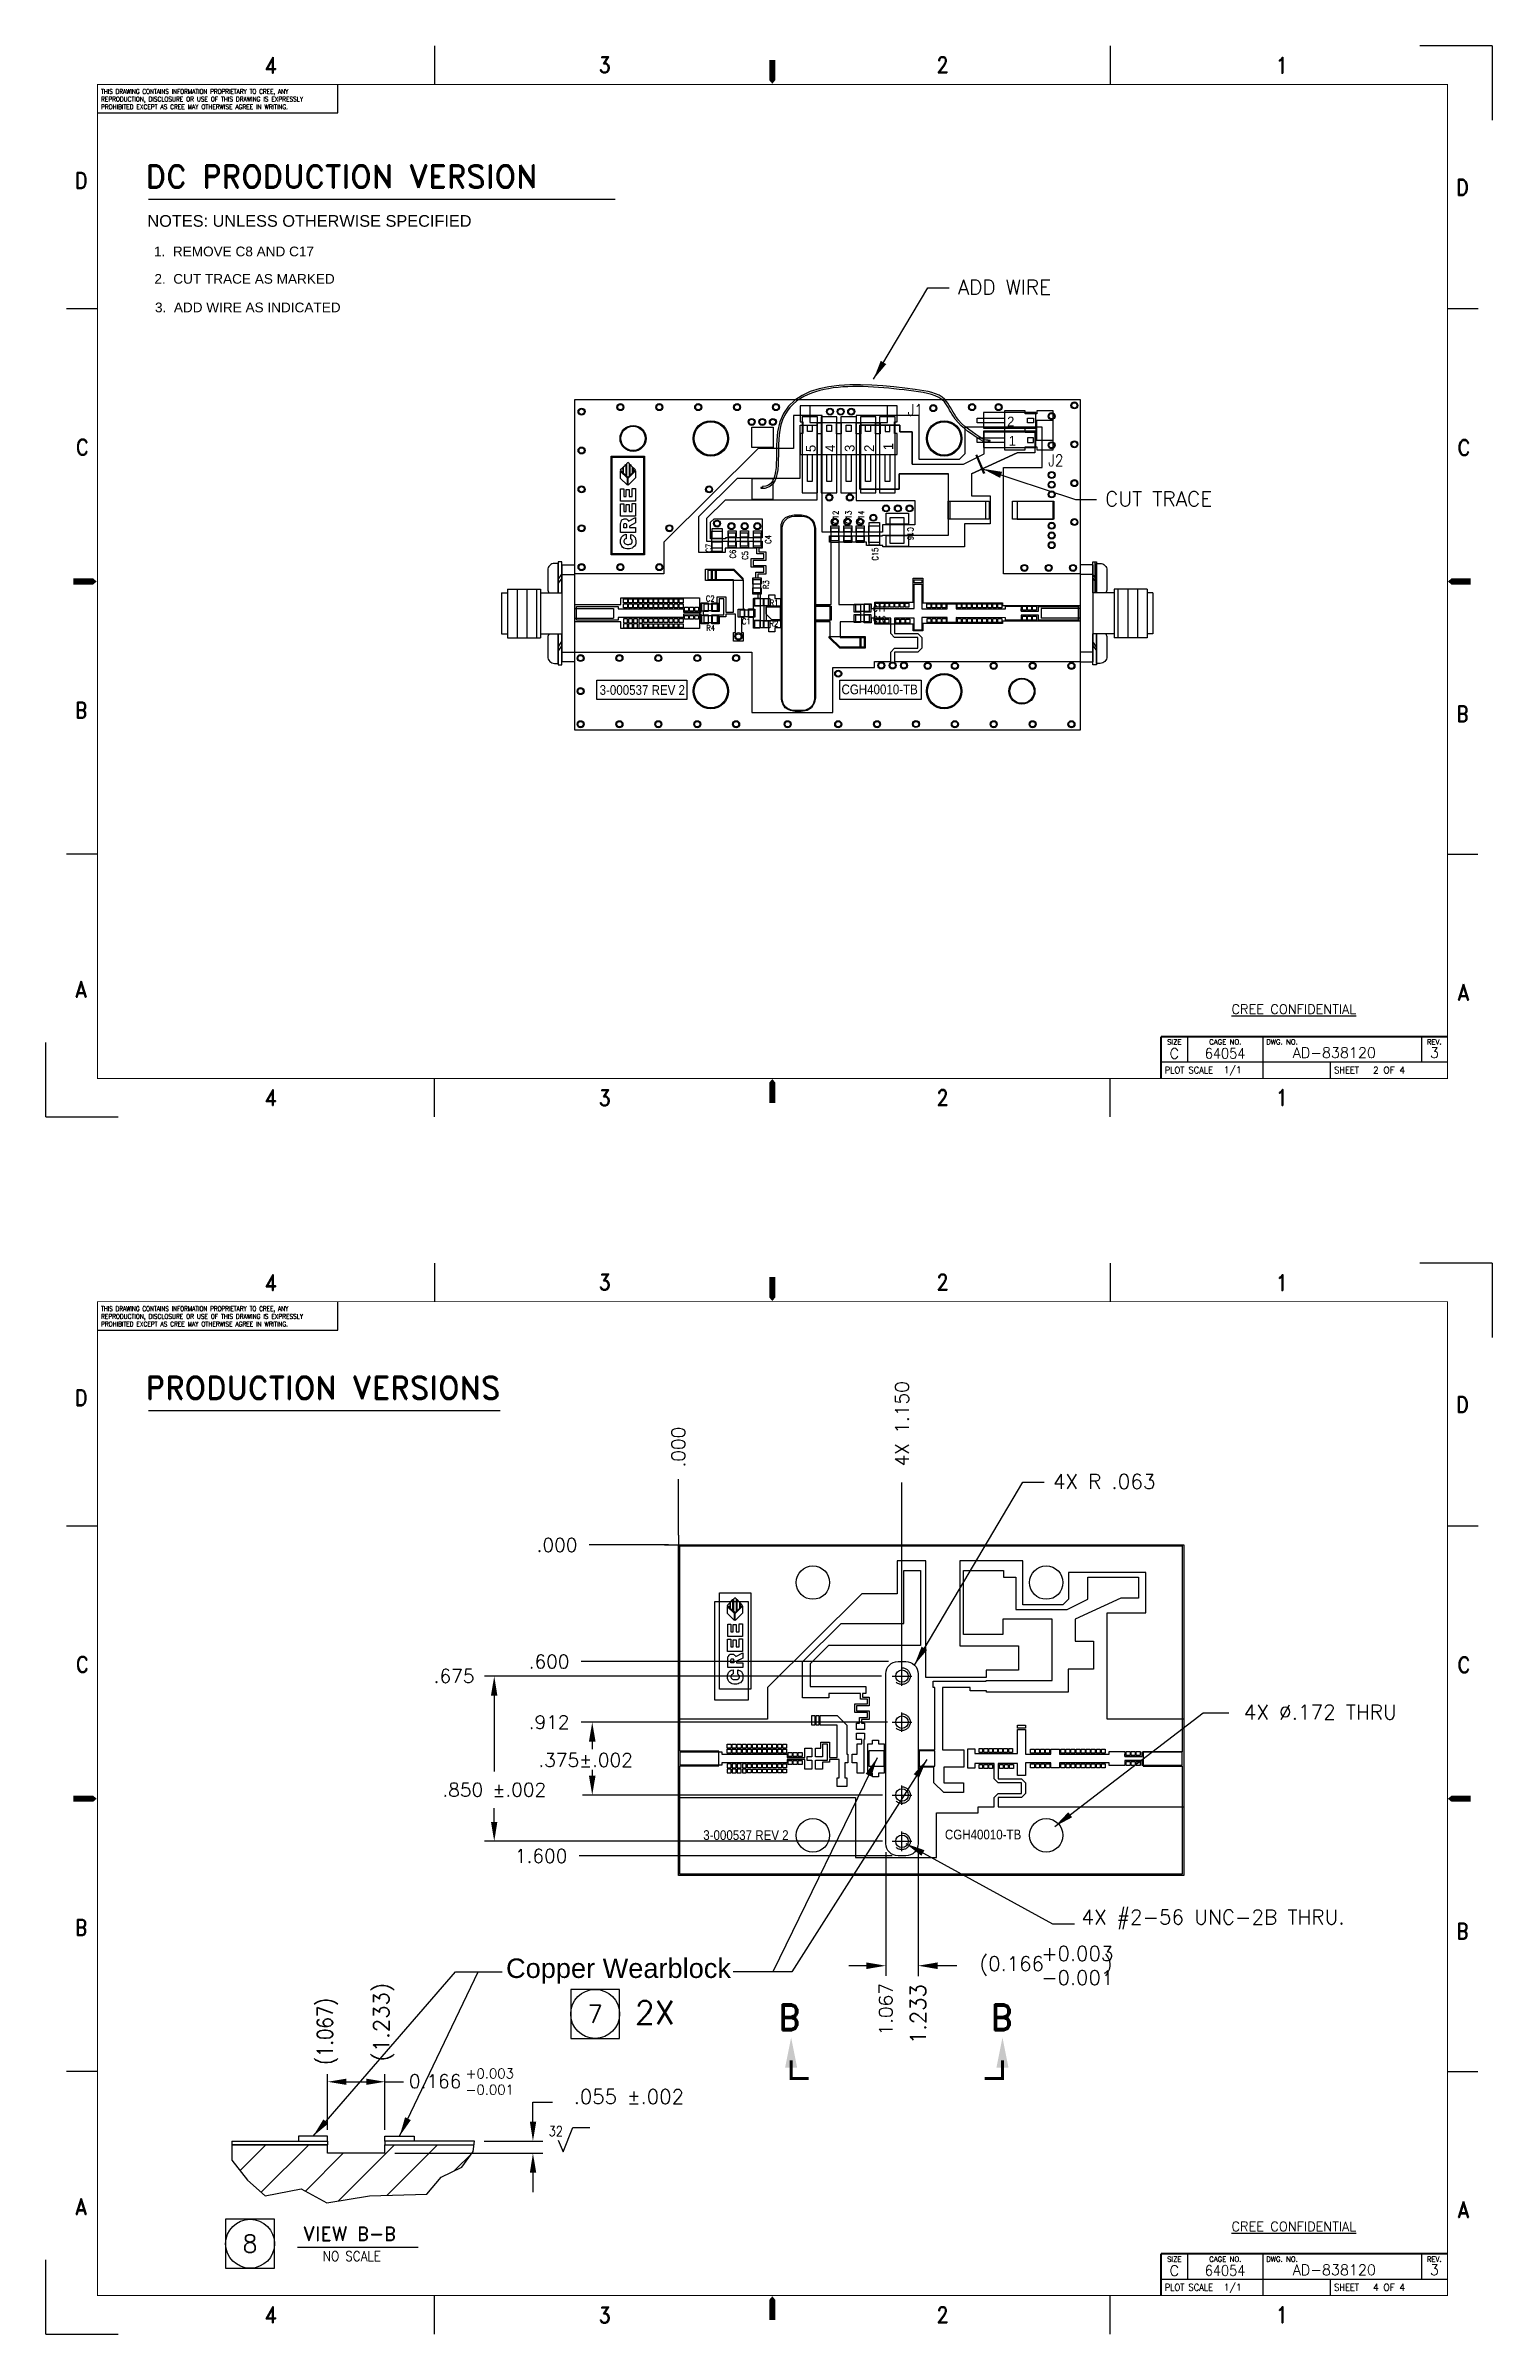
# Model space of a CAD drawing. Header units: inches. Extents: x 10.9 to 26.7, y -6.2 to 5.6.
# Drawn here: x 19.26 to 26.7, y -6.17 to 5.6 of the extents above; entities that cross this region are included whole.
import ezdxf
from ezdxf.enums import TextEntityAlignment as Align

# ---------------------------------------------------------------- set-up
doc = ezdxf.new("R2010")
doc.units = ezdxf.units.IN
doc.header["$MEASUREMENT"] = 0
for name, pattern in [('BROKEN', [0.125, 0.0625, -0.0625]), ('FILLPOLYEX', [101, 100, 1]), ('FILLPOLYIN', [101, 100, 1])]:
    doc.linetypes.add(name, pattern=pattern)
for name, color, linetype in [('BORDER', 9, 'Continuous'), ('COMP', 10, 'Continuous'), ('CUTOUT_FAB_pill-flange', 7, 'Continuous'), ('HATCH', 6, 'Continuous'), ('HIDDEN', 7, 'BROKEN'), ('MASK', 3, 'Continuous'), ('MASK1', 3, 'Continuous'), ('MASKOUTL', 21, 'Continuous'), ('PALLET', 1, 'Continuous'), ('PALLEThole_FLANGE', 122, 'Continuous'), ('PCB', 6, 'Continuous'), ('PCBHOLE', 200, 'Continuous'), ('REF_DES', 7, 'Continuous'), ('Substrate_Outline', 2, 'Continuous'), ('TEXT', 7, 'Continuous'), ('TEXT_CLEAR', 7, 'Continuous'), ('TOP', 5, 'Continuous'), ('VIA_28mil', 250, 'Continuous')]:
    doc.layers.add(name, color=color, linetype=linetype)
doc.layers.add('DIM', color=1, linetype='Continuous', plot=False)
doc.layers.add('HARDWARE', color=40, linetype='Continuous', plot=False)
doc.styles.add('ARIAL_NEW', font='ARIAL.TTF', dxfattribs={"width": 0.85})
doc.styles.add('ROMAND', font='romand.shx')
doc.styles.add('ROMANS', font='romans.shx')
doc.styles.get("Standard").update_dxf_attribs({"font": 'ARIALUNI.TTF', "height": 0.025})
doc.styles.add('TXT', font='txt', dxfattribs={"width": 0.8})
doc.dimstyles.get("Standard").update_dxf_attribs({"dimtxt": 0.07, "dimasz": 0.1, "dimexe": 0.05, "dimexo": 0.05, "dimgap": 0.06, "dimtad": 0, "dimtih": 1, "dimtoh": 1, "dimdec": 3, "dimzin": 4, "dimdsep": 46, "dimtxsty": 'ROMANS', "dimcen": 0.09, "dimadec": 0, "dimazin": 0, "dimtfac": 1, "dimtdec": 3, "dimtofl": 0, "dimtmove": 0, "dimatfit": 3, "dimfxl": 1, "dimtolj": 1, "dimtzin": 0, "dimarcsym": 0})

msp = doc.modelspace()

# ---------------------------------------------------------------- texts
at = {"insert": (22.205, -4.301), "char_height": 0.1, "attachment_point": 5}
msp.add_mtext('{\\C256;Copper Wearblock}', dxfattribs=at)
at = {"layer": 'DIM', "linetype": 'Continuous', "style": 'ROMAND'}
for s, height, p in [('DC PRODUCTION VERSION', 0.117, (19.773, 4.873)), ('PRODUCTION VERSIONS', 0.117, (19.773, -1.358)), ('B', 0.135, (23.025, -4.606)), ('B', 0.135, (24.117, -4.606)), ('VIEW B-B', 0.072, (20.582, -5.689))]:
    msp.add_text(s, height=height, dxfattribs=at).set_placement(p)
at = {"layer": 'DIM', "linetype": 'Continuous', "style": 'ROMANS', "width": 0.85}
msp.add_text('(1.067)', height=0.08, rotation=90, dxfattribs=at).set_placement((20.735, -4.783))
at = {"layer": 'DIM', "linetype": 'Continuous', "style": 'ROMANS'}
for s, insert, char_height, attachment_point in [('ADD WIRE', (23.95, 4.362), 0.0756, 4), ('CUT TRACE', (24.708, 3.273), 0.0756, 4), ('{4X R .063}', (24.439, -1.782), 0.0756, 4), ('(0.166      )', (24.403, -4.275), 0.0744, 5), ('+0.003\\P-0.001', (24.565, -4.272), 0.0744, 5), ('2X', (22.289, -4.514), 0.12, 4), ('.055 ±.002', (22.258, -4.946), 0.0744, 5)]:
    msp.add_mtext(s, dxfattribs=dict(at, insert=insert, char_height=char_height, attachment_point=attachment_point))
at = {"layer": 'DIM', "attachment_point": 5, "rotation": 90, "style": 'ROMANS'}
for s, insert, char_height in [('4X 1.150', (23.663, -1.485), 0.07), ('\\A1;.000', (22.513, -1.605), 0.07), ('(1.233)', (20.998, -4.564), 0.08), ('\\A1;1.067', (23.58, -4.497), 0.07), ('\\A1;1.233', (23.746, -4.522), 0.08)]:
    msp.add_mtext(s, dxfattribs=dict(at, insert=insert, char_height=char_height))
at = {"layer": 'DIM', "style": 'ROMANS'}
for s, insert, char_height, attachment_point in [('\\A1;.000', (21.889, -2.108), 0.07, 5), ('\\A1;.600', (21.848, -2.708), 0.07, 5), ('\\A1;.675', (21.359, -2.783), 0.07, 5), ('4X {\\fRomanS|b0|i0|c0|p34;∅}.172 THRU', (25.421, -2.968), 0.0756, 4), ('\\A1;.912', (21.848, -3.02), 0.07, 5), ('.375±.002', (22.036, -3.215), 0.07, 5), ('\\A1;.850 %%P.002', (21.566, -3.368), 0.07, 5), ('\\A1;1.600', (21.807, -3.708), 0.07, 5), ('4X #2-56 UNC-2B THRU.', (24.586, -4.035), 0.0756, 4), ('+0.003\\P-0.001', (21.543, -4.869), 0.05, 5), ('0.166', (21.262, -4.867), 0.07, 5)]:
    msp.add_mtext(s, dxfattribs=dict(at, insert=insert, char_height=char_height, attachment_point=attachment_point))
at = {"layer": 'TEXT'}
for s, height, p in [('NOTES: UNLESS OTHERWISE SPECIFIED', 0.06, (19.782, 4.673)), ('1.  REMOVE C8 AND C17', 0.05, (19.816, 4.521)), ('2.  CUT TRACE AS MARKED', 0.05, (19.818, 4.38)), ('3.  ADD WIRE AS INDICATED', 0.05, (19.821, 4.233))]:
    msp.add_text(s, height=height, dxfattribs=at).set_placement(p)
at = {"layer": 'TEXT', "linetype": 'Continuous', "style": 'ROMANS', "width": 0.85}
msp.add_text('32', height=0.05, dxfattribs=at).set_placement((21.846, -5.149))
at = {"layer": 'TEXT', "style": 'ROMANS', "width": 0.9}
msp.add_text('NO SCALE', height=0.05, dxfattribs=at).set_placement((20.684, -5.792))
at = {"layer": 'TEXT_CLEAR', "color": 6, "linetype": 'FILLPOLYIN', "style": 'ARIAL_NEW', "width": 0.85}
for s, p in [('3-000537 REV 2', (22.108, 2.265)), ('CGH40010-TB', (23.352, 2.268)), ('3-000537 REV 2', (22.641, -3.626)), ('CGH40010-TB', (23.884, -3.623))]:
    msp.add_text(s, height=0.05, dxfattribs=at).set_placement(p)

# ---------------------------------------------------------------- blocks, each defined once
blk = doc.blocks.new('LARROW')
blk.add_solid([(0.312, 0), (0, 0.0625), (0, -0.0625)])
blk = doc.blocks.new('2-56t')
blk.add_circle((0, 0), 0.032)
at = {"layer": 'HIDDEN', "linetype": 'BROKEN'}
blk.add_circle((0, 0), 0.043, dxfattribs=at)
blk = doc.blocks.new('block_template(2)_2000')
at = {"layer": 'BORDER'}
for p, q in [((2.2857, 4.9852), (2.2857, 4.9671)), ((2.6024, 4.9852), (2.6024, 4.9671)), ((2.2404, 4.9538), (2.2404, 4.9671)), ((2.1277, 4.9538), (2.2404, 4.9538)), ((2.1133, 4.862), (2.1277, 4.862)), ((2.7604, 4.862), (2.7748, 4.862)), ((2.1277, 4.6063), (2.1133, 4.6063)), ((2.7603, 4.6063), (2.7747, 4.6063)), ((2.6386, 4.5208), (2.6386, 4.5088)), ((2.6739, 4.5208), (2.6739, 4.5088)), ((2.7482, 4.5208), (2.7482, 4.5088)), ((2.7604, 4.5088), (2.6262, 4.5088)), ((2.6739, 4.5088), (2.6739, 4.5012)), ((2.7054, 4.5088), (2.7054, 4.5012)), ((2.2857, 4.4831), (2.2857, 4.5012)), ((2.6024, 4.4831), (2.6024, 4.5012))]:
    blk.add_line(p, q, dxfattribs=at)
for points in [[(2.444, 4.9674, 0, 0.00939, 0), (2.444, 4.973, 0.00283, 0.00283, 0), (2.444, 4.9786, 0.00283, 0.00283, 0)], [(2.1274, 4.7341, 0, 0.00939, 0), (2.1218, 4.7341, 0.00283, 0.00283, 0), (2.1165, 4.7341, 0.00283, 0.00283, 0)], [(2.7606, 4.7341, 0, 0.00939, 0), (2.7663, 4.7341, 0.00283, 0.00283, 0), (2.7713, 4.7341, 0.00283, 0.00283, 0)], [(2.444, 4.5009, 0, 0.00939, 0), (2.444, 4.4953, 0.00283, 0.00283, 0), (2.444, 4.4897, 0.00283, 0.00283, 0)]]:
    blk.add_lwpolyline(points, format="xyseb", dxfattribs=at)
at = {"layer": 'BORDER', "const_width": 0.000451}
blk.add_lwpolyline([(2.7604, 4.9671), (2.1277, 4.9671), (2.1277, 4.5012), (2.7604, 4.5012)], close=True, dxfattribs=at)
at = {"layer": 'BORDER', "const_width": 0.000946}
for points in [[(2.6262, 4.5208), (2.7604, 4.5208)], [(2.6262, 4.5012), (2.6262, 4.5208)]]:
    blk.add_lwpolyline(points, dxfattribs=at)
at = {"layer": 'DEFPOINTS'}
for p, q in [((2.7814, 4.9852), (2.7474, 4.9852)), ((2.7814, 4.9852), (2.7814, 4.9503)), ((2.1035, 4.4831), (2.1035, 4.518)), ((2.1035, 4.4831), (2.1375, 4.4831))]:
    blk.add_line(p, q, dxfattribs=at)
at = {"layer": 'BORDER', "style": 'ROMAND'}
for s, height, width, p in [('4', 0.00752, 0.9, (2.206, 4.9723)), ('3', 0.00752, 0.9, (2.3626, 4.9725)), ('2', 0.00752, 0.9, (2.5209, 4.9725)), ('1', 0.00752, 0.9, (2.68, 4.9723)), ('THIS DRAWING CONTAINS INFORMATION PROPRIETARY TO CREE, ANY', 0.002206, 0.88, (2.1294, 4.9627)), ('REPRODUCTION, DISCLOSURE OR USE OF THIS DRAWING IS EXPRESSLY', 0.002206, 0.9, (2.1294, 4.9591)), ('PROHIBITED EXCEPT AS CREE MAY OTHERWISE AGREE IN WRITING.', 0.002206, 0.9, (2.1294, 4.9555)), ('D', 0.00752, 0.9, (2.1171, 4.9183)), ('D', 0.00752, 0.9, (2.7644, 4.9151)), ('C', 0.00752, 0.9, (2.1176, 4.7933)), ('C', 0.00752, 0.9, (2.7651, 4.7931)), ('B', 0.00752, 0.9, (2.1172, 4.67)), ('B', 0.00752, 0.9, (2.7646, 4.6683)), ('A', 0.00752, 0.9, (2.1172, 4.5392)), ('A', 0.00752, 0.9, (2.765, 4.5378)), ('PLOT SCALE', 0.00315, 0.9, (2.6279, 4.5035)), ('SHEET', 0.00315, 0.9, (2.7073, 4.5035)), ('4', 0.00752, 0.9, (2.206, 4.4885)), ('3', 0.00752, 0.9, (2.3626, 4.4883)), ('2', 0.00752, 0.9, (2.5209, 4.4884)), ('1', 0.00752, 0.9, (2.68, 4.4885))]:
    blk.add_text(s, height=height, dxfattribs=dict(at, width=width)).set_placement(p)
for s, height, p in [('SIZE', 0.00236, (2.6324, 4.5171)), ('CAGE NO.', 0.00236, (2.6563, 4.5171)), ('C', 0.00492, (2.6324, 4.5104))]:
    blk.add_text(s, height=height, dxfattribs=at).set_placement(p, align=Align.CENTER)
for s, p in [('DWG. NO.', (2.6755, 4.5171)), ('REV.', (2.7508, 4.5171))]:
    blk.add_text(s, height=0.00236, dxfattribs=at).set_placement(p)
at = {"layer": 'BORDER', "style": 'ROMAND', "width": 0.9}
blk.add_text('64054', height=0.00492, dxfattribs=at).set_placement((2.6562, 4.5105), align=Align.CENTER)
at = {"layer": 'DIM', "style": 'ROMAND'}
blk.add_text('%%UCREE CONFIDENTIAL', height=0.004426, dxfattribs=at).set_placement((2.6592, 4.5314))
at = {"layer": 'TEXT'}
for tag, p, height, style in [('SCALE', (2.6556, 4.5036), 0.00315, 'ROMANS'), ('DRWNO', (2.6879, 4.5108), 0.00492, 'ROMAND'), ('SHTNO', (2.7255, 4.5035), 0.00315, 'ROMANS')]:
    blk.add_attdef(tag, p, '', height=height, dxfattribs=dict(at, style=style))
at = {"layer": 'TEXT', "style": 'ROMAND'}
blk.add_attdef('REV.', text='', height=0.00492, dxfattribs=at).set_placement((2.7543, 4.5108), align=Align.CENTER)
blk = doc.blocks.new('*X27')
at = {"color": 0, "linetype": 'Continuous'}
for p, q in [((21.4909, 24.1425), (21.5973, 24.249)), ((21.5782, 24.0531), (21.7741, 24.249)), ((21.8958, 24.0172), (22.1277, 24.249)), ((22.0959, 24.0404), (22.3045, 24.249)), ((21.7599, 24.058), (21.9159, 24.214)), ((22.3739, 24.1416), (22.4474, 24.2151))]:
    blk.add_line(p, q, dxfattribs=at)
blk = doc.blocks.new('CAP0805B')
at = {"layer": 'COMP'}
blk.add_lwpolyline([(0.044, -0.027), (-0.043, -0.027), (-0.043, 0.027), (0.044, 0.027)], close=True, dxfattribs=at)
at = {"layer": 'REF_DES', "style": 'ROMAND', "width": 0.85}
blk.add_attdef('REFDES', text='', height=0.06, dxfattribs=at).set_placement((0, -0.03), align=Align.CENTER)
blk = doc.blocks.new('CAP0603A')
at = {"layer": 'COMP'}
blk.add_lwpolyline([(-0.034, -0.018), (-0.034, 0.019), (0.034, 0.019), (0.034, -0.018)], close=True, dxfattribs=at)
at = {"layer": 'REF_DES', "style": 'ROMAND', "width": 0.85}
blk.add_attdef('REFDES', text='', height=0.06, dxfattribs=at).set_placement((0, -0.031), align=Align.CENTER)
blk = doc.blocks.new('MTA5PIN')
at = {"layer": 'COMP'}
for points in [[(-0.005, -0.25), (0.102, -0.25), (0.102, -0.235), (0.162, -0.235), (0.162, -0.25), (0.245, -0.25), (0.245, 0.25), (0.162, 0.25), (0.162, 0.235), (0.102, 0.235), (0.102, 0.25), (-0.005, 0.25)], [(0.157, 0.138), (0.101, 0.138), (0.101, 0.162), (0.157, 0.162)], [(0.112, 0.212), (0.145, 0.212), (0.145, 0.187), (0.112, 0.187)], [(0.157, 0.038), (0.101, 0.038), (0.101, 0.062), (0.157, 0.062)], [(0.112, 0.113), (0.145, 0.113), (0.145, 0.088), (0.112, 0.088)], [(0.112, 0.013), (0.145, 0.013), (0.145, -0.012), (0.112, -0.012)], [(0.157, -0.062), (0.101, -0.062), (0.101, -0.038), (0.157, -0.038)], [(0.145, -0.112), (0.112, -0.112), (0.112, -0.087), (0.145, -0.087)], [(0.157, -0.162), (0.101, -0.162), (0.101, -0.138), (0.157, -0.138)], [(0.145, -0.212), (0.145, -0.187), (0.112, -0.187), (0.112, -0.212)]]:
    blk.add_lwpolyline(points, close=True, dxfattribs=at)
for points in [[(-0.005, 0.187), (-0.145, 0.187), (-0.145, 0.212), (-0.005, 0.212)], [(0.245, 0.2), (0.159, 0.2), (0.159, -0.2), (0.245, -0.2)], [(-0.005, 0.088), (-0.145, 0.088), (-0.145, 0.113), (-0.005, 0.113)], [(-0.005, -0.012), (-0.145, -0.012), (-0.145, 0.013), (-0.005, 0.013)], [(-0.005, -0.112), (-0.145, -0.112), (-0.145, -0.087), (-0.005, -0.087)], [(-0.005, -0.212), (-0.145, -0.212), (-0.145, -0.187), (-0.005, -0.187)]]:
    blk.add_lwpolyline(points, dxfattribs=at)
at = {"layer": 'COMP', "style": 'TXT'}
for s, p in [('5', (0.007, 0.17)), ('4', (0.008, 0.07)), ('3', (0.008, -0.03)), ('2', (0.008, -0.13)), ('1', (0.017, -0.229))]:
    blk.add_text(s, height=0.05, dxfattribs=at).set_placement(p)
at = {"layer": 'REF_DES', "style": 'ROMAND', "width": 0.85}
blk.add_attdef('REFDES', (0.163, -0.025), '', height=0.06, dxfattribs=at)
blk = doc.blocks.new('MTA2PIN')
at = {"layer": 'COMP'}
for points in [[(0, 0.038), (-0.14, 0.038), (-0.14, 0.062), (0, 0.062)], [(0.25, 0.05), (0.165, 0.05), (0.165, -0.05), (0.25, -0.05)], [(0, -0.063), (-0.14, -0.063), (-0.14, -0.038), (0, -0.038)]]:
    blk.add_lwpolyline(points, dxfattribs=at)
for points in [[(0.107, 0.1), (0, 0.1), (0, -0.1), (0.107, -0.1), (0.107, -0.085), (0.167, -0.085), (0.167, -0.1), (0.25, -0.1), (0.25, 0.1), (0.167, 0.1), (0.167, 0.085), (0.107, 0.085)], [(0.162, -0.012), (0.106, -0.012), (0.106, 0.012), (0.162, 0.012)], [(0.15, 0.038), (0.118, 0.038), (0.118, 0.062), (0.15, 0.062)], [(0.15, -0.063), (0.15, -0.038), (0.118, -0.038), (0.118, -0.063)]]:
    blk.add_lwpolyline(points, close=True, dxfattribs=at)
at = {"layer": 'COMP', "style": 'TXT'}
for s, p in [('2', (0.014, 0.02)), ('1', (0.022, -0.079))]:
    blk.add_text(s, height=0.05, dxfattribs=at).set_placement(p)
at = {"layer": 'REF_DES', "style": 'ROMAND', "width": 0.85}
blk.add_attdef('REFDES', (0.171, -0.033), '', height=0.06, dxfattribs=at)
blk = doc.blocks.new('CAP1206B')
at = {"layer": 'COMP'}
blk.add_lwpolyline([(-0.067, -0.035), (-0.067, 0.035), (0.067, 0.035), (0.067, -0.035)], close=True, dxfattribs=at)
at = {"layer": 'REF_DES', "style": 'ROMAND', "width": 0.85}
blk.add_attdef('REFDES', text='', height=0.06, dxfattribs=at).set_placement((0, -0.031), align=Align.CENTER)
blk = doc.blocks.new('NOTESYM')
blk.add_lwpolyline([(-0.175, 0.175), (-0.175, -0.175), (0.175, -0.175), (0.175, 0.175)], close=True)
blk.add_circle((0, 0), 0.175)
at = {"style": 'ROMANS'}
blk.add_attdef('NUM', text='', height=0.125, dxfattribs=at).set_placement((0, 0), align=Align.MIDDLE)

# ---------------------------------------------------------------- linework, layer by layer
for p, q in [((22.442, -2.108), (22.552, -2.108)), ((22.513, -2.058), (22.513, -2.126))]:
    msp.add_line(p, q)
at = {"layer": 'COMP', "color": 0}
for p, q in [((24.107, 3.576), (24.107, 3.566)), ((22.945, 3.336), (22.945, 3.326))]:
    msp.add_line(p, q, dxfattribs=at)
at = {"layer": 'COMP'}
for points in [[(24.107, 3.57), (24.117, 3.57), (24.117, 3.573), (24.107, 3.573)], [(22.945, 3.332), (22.937, 3.332), (22.937, 3.329), (22.945, 3.329)]]:
    msp.add_lwpolyline(points, close=True, dxfattribs=at)
at = {"layer": 'COMP', "color": 0}
for centre, radius, start, end in [((24.101, 3.631), 0.0644, 248.0771, 274.9351), ((24.102, 3.632), 0.056, 248.2364, 275.2809)]:
    msp.add_arc(centre, radius, start, end, dxfattribs=at)
msp.add_spline([(24.083, 3.579), (23.94, 3.697), (23.884, 3.784), (23.731, 3.836), (23.023, 3.618), (22.947, 3.336), (22.945, 3.336)], degree=3, dxfattribs=at)
msp.add_open_spline([(24.077, 3.571), (24.026, 3.602), (23.974, 3.634), (23.915, 3.713), (23.901, 3.749), (23.848, 3.81), (23.79, 3.818), (23.658, 3.836), (23.587, 3.844), (23.374, 3.857), (23.233, 3.847), (23.086, 3.755), (23.047, 3.703), (23.024, 3.566), (23.031, 3.487), (23.02, 3.392), (23.013, 3.363), (22.982, 3.333), (22.963, 3.326), (22.945, 3.326)], degree=3, knots=[0, 0, 0, 0, 0.176289, 0.176289, 0.28101, 0.28101, 0.454511, 0.454511, 0.628012, 0.628012, 0.975014, 0.975014, 1.18252, 1.18252, 1.344137, 1.344137, 1.429981, 1.429981, 1.484747, 1.484747, 1.484747, 1.484747], dxfattribs=at)
at = {"layer": 'CUTOUT_FAB_pill-flange', "linetype": 'Continuous'}
for points in [[(23.047, 3.121, -0.41421), (23.11, 3.184), (23.15, 3.184, -0.414217), (23.213, 3.121), (23.213, 2.247, -0.41421), (23.15, 2.184), (23.11, 2.184, -0.414217), (23.047, 2.247)], [(23.58, -2.771, -0.41421), (23.643, -2.708), (23.683, -2.708, -0.414217), (23.746, -2.771), (23.746, -3.645, -0.41421), (23.683, -3.708), (23.643, -3.708, -0.414217), (23.58, -3.645)], [(23.58, -2.771, -0.41421), (23.643, -2.708), (23.683, -2.708, -0.414217), (23.746, -2.771), (23.746, -3.645, -0.41421), (23.683, -3.708), (23.643, -3.708, -0.414217), (23.58, -3.645)], [(23.58, -2.771, -0.41421), (23.643, -2.708), (23.683, -2.708, -0.414217), (23.746, -2.771), (23.746, -3.645, -0.41421), (23.683, -3.708), (23.643, -3.708, -0.414217), (23.58, -3.645)], [(23.58, -2.771, -0.41421), (23.643, -2.708), (23.683, -2.708, -0.414217), (23.746, -2.771), (23.746, -3.645, -0.41421), (23.683, -3.708), (23.643, -3.708, -0.414217), (23.58, -3.645)]]:
    msp.add_lwpolyline(points, format="xyb", close=True, dxfattribs=at)
at = {"layer": 'DIM'}
for p, q in [((19.787, 4.815), (22.188, 4.815)), ((19.787, -1.416), (21.596, -1.416)), ((22.513, -2.058), (22.513, -1.77)), ((23.663, -2.821), (23.663, -1.787)), ((22.463, -2.108), (22.054, -2.108)), ((22.463, -2.783), (21.516, -2.783)), ((23.557, -2.783), (21.524, -2.783)), ((23.593, -2.708), (22.013, -2.708)), ((21.566, -2.883), (21.566, -3.273)), ((23.588, -3.02), (22.013, -3.02)), ((22.463, -3.02), (22.02, -3.02)), ((22.07, -3.12), (22.07, -3.159)), ((22.07, -3.265), (22.07, -3.295)), ((23.563, -3.395), (22.02, -3.395)), ((21.566, -3.533), (21.566, -3.463)), ((23.563, -3.633), (21.516, -3.633)), ((23.613, -3.708), (22.002, -3.708)), ((23.58, -3.689), (23.58, -4.325)), ((23.746, -3.688), (23.746, -4.327)), ((23.58, -3.847), (23.58, -4.302)), ((23.49, -4.273), (23.39, -4.273)), ((23.946, -4.273), (23.846, -4.273)), ((21.765, -5.075), (21.765, -4.975)), ((21.765, -4.975), (21.865, -4.975)), ((21.514, -5.175), (21.815, -5.175)), ((21.054, -5.238), (21.815, -5.238)), ((21.765, -5.338), (21.765, -5.438))]:
    msp.add_line(p, q, dxfattribs=at)
at = {"layer": 'DIM', "linetype": 'Continuous'}
for p, q in [((20.709, -5.117), (20.709, -4.83)), ((20.805, -4.87), (20.908, -4.87)), ((21.004, -5.117), (21.004, -4.83)), ((21.004, -4.87), (21.1, -4.87)), ((20.554, -5.721), (21.175, -5.721))]:
    msp.add_line(p, q, dxfattribs=at)
at = {"layer": 'DIM', "const_width": 0.0155}
for points in [[(23.183, -4.853), (23.093, -4.853), (23.093, -4.76)], [(24.18, -4.76), (24.18, -4.853), (24.089, -4.853)]]:
    msp.add_lwpolyline(points, dxfattribs=at)
at = {"layer": 'DIM'}
for points in [[(21.549, -2.883), (21.582, -2.883), (21.566, -2.783)], [(22.053, -3.12), (22.087, -3.12), (22.07, -3.02)], [(22.053, -3.295), (22.087, -3.295), (22.07, -3.395)], [(21.549, -3.533), (21.582, -3.533), (21.566, -3.633)], [(23.48, -4.256), (23.48, -4.29), (23.58, -4.273)], [(23.846, -4.256), (23.846, -4.29), (23.746, -4.273)], [(21.749, -5.075), (21.782, -5.075), (21.765, -5.175)], [(21.749, -5.338), (21.782, -5.338), (21.765, -5.238)]]:
    msp.add_solid(points, dxfattribs=at)
at = {"layer": 'DIM', "linetype": 'Continuous'}
for points in [[(20.805, -4.854), (20.805, -4.886), (20.709, -4.87)], [(20.908, -4.854), (20.908, -4.886), (21.004, -4.87)]]:
    msp.add_solid(points, dxfattribs=at)
at = {"layer": 'HARDWARE'}
for p, q in [((21.894, 2.859), (21.914, 2.886)), ((21.914, 2.866), (21.894, 2.839)), ((21.914, 2.934), (21.914, 2.434)), ((21.914, 2.934), (21.979, 2.934)), ((21.914, 2.884), (21.979, 2.884)), ((21.979, 2.934), (21.979, 2.434)), ((24.579, 2.934), (24.579, 2.434)), ((24.644, 2.934), (24.579, 2.934)), ((24.644, 2.884), (24.579, 2.884)), ((24.644, 2.934), (24.644, 2.434)), ((24.664, 2.859), (24.644, 2.886)), ((24.644, 2.866), (24.664, 2.839)), ((21.604, 2.789), (21.604, 2.579)), ((21.604, 2.789), (21.634, 2.789)), ((21.634, 2.809), (21.634, 2.559)), ((21.634, 2.809), (21.804, 2.809)), ((21.684, 2.809), (21.684, 2.559)), ((21.734, 2.809), (21.734, 2.559)), ((21.784, 2.809), (21.784, 2.559)), ((21.804, 2.809), (21.804, 2.559)), ((21.804, 2.789), (21.914, 2.789)), ((21.979, 2.709), (22.179, 2.709)), ((22.179, 2.709), (22.179, 2.659)), ((24.579, 2.709), (24.379, 2.709)), ((24.379, 2.709), (24.379, 2.659)), ((24.579, 2.709), (24.529, 2.709)), ((24.754, 2.789), (24.644, 2.789)), ((24.754, 2.809), (24.754, 2.559)), ((24.924, 2.809), (24.754, 2.809)), ((24.774, 2.809), (24.774, 2.559)), ((24.824, 2.809), (24.824, 2.559)), ((24.874, 2.809), (24.874, 2.559)), ((24.924, 2.809), (24.924, 2.559)), ((24.954, 2.789), (24.924, 2.789)), ((24.954, 2.789), (24.954, 2.579)), ((21.979, 2.659), (22.179, 2.659)), ((24.579, 2.659), (24.379, 2.659)), ((24.579, 2.659), (24.529, 2.659)), ((21.604, 2.579), (21.634, 2.579)), ((21.634, 2.559), (21.804, 2.559)), ((21.804, 2.579), (21.914, 2.579)), ((21.894, 2.511), (21.914, 2.539)), ((21.914, 2.519), (21.894, 2.491)), ((21.914, 2.484), (21.979, 2.484)), ((24.644, 2.484), (24.579, 2.484)), ((24.754, 2.579), (24.644, 2.579)), ((24.664, 2.511), (24.644, 2.539)), ((24.644, 2.519), (24.664, 2.491)), ((24.924, 2.559), (24.754, 2.559)), ((24.954, 2.579), (24.924, 2.579)), ((21.979, 2.434), (21.914, 2.434)), ((24.579, 2.434), (24.644, 2.434))]:
    msp.add_line(p, q, dxfattribs=at)
for points in [[(21.914, 2.789), (21.914, 2.949), (21.894, 2.949), (21.894, 2.789)], [(24.644, 2.789), (24.644, 2.949), (24.664, 2.949), (24.664, 2.789)], [(24.656, 2.794), (24.656, 2.946)], [(21.894, 2.789), (21.894, 2.941)], [(24.664, 2.789), (24.664, 2.941)], [(21.894, 2.419), (21.914, 2.419), (21.914, 2.579)], [(21.894, 2.579), (21.894, 2.419)], [(24.664, 2.419), (24.644, 2.419), (24.644, 2.579)], [(24.664, 2.579), (24.664, 2.419)]]:
    msp.add_lwpolyline(points, dxfattribs=at)
for points in [[(21.894, 2.941), (21.876, 2.941, 0.414214), (21.841, 2.906), (21.841, 2.809, 0.156445), (21.848, 2.789)], [(24.664, 2.941), (24.682, 2.941, -0.414214), (24.717, 2.906), (24.717, 2.809, -0.156445), (24.711, 2.789)], [(21.848, 2.579, 0.156445), (21.841, 2.559), (21.841, 2.462, 0.414214), (21.876, 2.427), (21.894, 2.427), (21.894, 2.579)], [(24.711, 2.579, -0.156445), (24.717, 2.559), (24.717, 2.462, -0.414214), (24.682, 2.427), (24.664, 2.427), (24.664, 2.579)]]:
    msp.add_lwpolyline(points, format="xyb", dxfattribs=at)
at = {"layer": 'MASK'}
for points in [[(23.229, 3.696), (23.149, 3.696), (23.149, 3.305), (23.229, 3.305)], [(23.328, 3.696), (23.248, 3.696), (23.248, 3.305), (23.328, 3.305)], [(23.429, 3.696), (23.349, 3.696), (23.349, 3.305), (23.429, 3.305)], [(23.529, 3.696), (23.449, 3.696), (23.449, 3.305), (23.529, 3.305)], [(23.628, 3.696), (23.548, 3.696), (23.548, 3.305), (23.628, 3.305)], [(24.351, 3.637), (24.351, 3.717), (24.083, 3.717), (24.083, 3.637)], [(23.001, 3.537), (22.891, 3.537), (22.891, 3.642), (23.001, 3.642)], [(24.351, 3.538), (24.351, 3.621), (24.083, 3.621), (24.083, 3.538)], [(22.891, 3.272), (23.001, 3.272), (23.001, 3.377), (22.891, 3.377)], [(23.042, 3.12), (23.042, 3.142), (23.05, 3.164), (23.064, 3.178), (23.084, 3.186), (23.108, 3.191), (23.126, 3.191), (23.147, 3.191), (23.17, 3.186), (23.188, 3.178), (23.202, 3.165), (23.211, 3.15), (23.216, 3.13), (23.218, 3.121), (23.218, 2.249), (23.213, 2.225), (23.198, 2.199), (23.176, 2.185), (23.144, 2.18), (23.114, 2.18), (23.09, 2.185), (23.078, 2.19), (23.063, 2.199), (23.051, 2.218), (23.046, 2.233), (23.044, 2.242), (23.043, 2.247), (23.043, 2.251), (23.042, 3.12)], [(22.652, 2.912), (22.798, 2.912), (22.844, 2.866), (22.844, 2.853), (22.652, 2.853), (22.652, 2.912)], [(22.964, 2.717), (23.041, 2.717), (23.041, 2.651), (22.993, 2.651), (22.964, 2.68), (22.964, 2.717)], [(23.218, 2.722), (23.299, 2.722), (23.299, 2.649), (23.218, 2.649)], [(23.288, 2.565), (23.474, 2.565), (23.474, 2.505), (23.343, 2.505), (23.288, 2.559), (23.288, 2.565)]]:
    msp.add_lwpolyline(points, close=True, dxfattribs=at)
at = {"layer": 'MASK', "color": 3}
for points in [[(22.168, 3.492), (22.339, 3.492), (22.339, 2.985), (22.168, 2.985)], [(23.9, 3.262), (24.112, 3.262), (24.112, 3.168), (23.9, 3.168)], [(24.231, 3.262), (24.445, 3.262), (24.445, 3.168), (24.231, 3.168)], [(22.094, 2.341), (22.557, 2.341), (22.557, 2.241), (22.094, 2.241)], [(23.343, 2.341), (23.761, 2.341), (23.761, 2.241), (23.343, 2.241)], [(22.701, -2.4), (22.872, -2.4), (22.872, -2.907), (22.701, -2.907)]]:
    msp.add_lwpolyline(points, close=True, dxfattribs=at)
at = {"layer": 'MASK', "linetype": 'Continuous'}
for points in [[(23.697, 3.143), (23.581, 3.143), (23.581, 3.2), (23.697, 3.2)], [(22.686, 3.07), (22.686, 3.12), (22.739, 3.12), (22.739, 3.07)], [(22.81, 3.108), (22.81, 3.076), (22.769, 3.076), (22.769, 3.108)], [(22.873, 3.108), (22.873, 3.076), (22.832, 3.076), (22.832, 3.108)], [(22.94, 3.108), (22.94, 3.076), (22.899, 3.076), (22.899, 3.108)], [(23.339, 3.135), (23.339, 3.103), (23.298, 3.103), (23.298, 3.135)], [(23.339, 3.081), (23.339, 3.049), (23.298, 3.049), (23.298, 3.081)], [(23.405, 3.135), (23.405, 3.103), (23.364, 3.103), (23.364, 3.135)], [(23.405, 3.081), (23.405, 3.049), (23.364, 3.049), (23.364, 3.081)], [(23.469, 3.135), (23.469, 3.103), (23.428, 3.103), (23.428, 3.135)], [(23.469, 3.081), (23.469, 3.049), (23.428, 3.049), (23.428, 3.081)], [(23.494, 3.102), (23.494, 3.152), (23.547, 3.152), (23.547, 3.102)], [(23.494, 3.035), (23.494, 3.085), (23.547, 3.085), (23.547, 3.035)], [(23.697, 3.028), (23.581, 3.028), (23.581, 3.085), (23.697, 3.085)], [(22.686, 3.003), (22.686, 3.053), (22.739, 3.053), (22.739, 3.003)], [(22.81, 3.054), (22.81, 3.022), (22.769, 3.022), (22.769, 3.054)], [(22.873, 3.054), (22.873, 3.022), (22.832, 3.022), (22.832, 3.054)], [(22.94, 3.054), (22.94, 3.022), (22.899, 3.022), (22.899, 3.054)], [(22.938, 2.867), (22.938, 2.835), (22.897, 2.835), (22.897, 2.867)], [(22.634, 2.736), (22.666, 2.736), (22.666, 2.695), (22.634, 2.695)], [(22.688, 2.736), (22.72, 2.736), (22.72, 2.695), (22.688, 2.695)], [(22.938, 2.815), (22.938, 2.783), (22.897, 2.783), (22.897, 2.815)], [(22.901, 2.762), (22.933, 2.762), (22.933, 2.721), (22.901, 2.721)], [(22.951, 2.76), (22.983, 2.76), (22.983, 2.723), (22.951, 2.723)], [(23.449, 2.691), (23.417, 2.691), (23.417, 2.732), (23.449, 2.732)], [(23.503, 2.691), (23.471, 2.691), (23.471, 2.732), (23.503, 2.732)], [(22.634, 2.675), (22.666, 2.675), (22.666, 2.634), (22.634, 2.634)], [(22.688, 2.675), (22.72, 2.675), (22.72, 2.634), (22.688, 2.634)], [(22.821, 2.705), (22.853, 2.705), (22.853, 2.664), (22.821, 2.664)], [(22.875, 2.705), (22.907, 2.705), (22.907, 2.664), (22.875, 2.664)], [(22.9, 2.649), (22.932, 2.649), (22.932, 2.608), (22.9, 2.608)], [(22.951, 2.646), (22.983, 2.646), (22.983, 2.61), (22.951, 2.61)], [(23.449, 2.637), (23.417, 2.637), (23.417, 2.678), (23.449, 2.678)], [(23.503, 2.637), (23.471, 2.637), (23.471, 2.678), (23.503, 2.678)]]:
    msp.add_lwpolyline(points, close=True, dxfattribs=at)
at = {"layer": 'MASK'}
for points in [[(23.523, 2.741), (23.72, 2.741), (23.72, 2.866), (23.77, 2.866), (23.77, 2.738), (24.181, 2.738), (24.181, 2.725), (24.578, 2.725), (24.578, 2.644), (24.181, 2.644), (24.181, 2.632), (23.785, 2.632), (23.77, 2.632), (23.77, 2.594), (23.72, 2.594), (23.72, 2.629), (23.523, 2.629), (23.523, 2.741), (23.523, 2.741)], [(21.98, 2.73), (22.217, 2.73), (22.217, 2.764), (22.622, 2.764), (22.622, 2.606), (22.217, 2.606), (22.217, 2.64), (21.98, 2.64), (21.98, 2.73)]]:
    msp.add_lwpolyline(points, dxfattribs=at)
for centre, radius in [((24.55, 3.754), 0.018), ((22.015, 3.722), 0.018), ((22.215, 3.745), 0.018), ((22.415, 3.745), 0.018), ((22.615, 3.745), 0.018), ((22.815, 3.745), 0.018), ((22.89, 3.669), 0.018), ((22.945, 3.669), 0.018), ((22.999, 3.669), 0.018), ((23.015, 3.745), 0.018), ((23.293, 3.722), 0.018), ((23.348, 3.722), 0.018), ((23.402, 3.722), 0.018), ((23.824, 3.74), 0.018), ((24.024, 3.745), 0.018), ((24.16, 3.745), 0.018), ((24.433, 3.699), 0.018), ((22.015, 3.522), 0.018), ((24.433, 3.549), 0.018), ((24.55, 3.554), 0.018), ((22.015, 3.322), 0.018), ((22.671, 3.322), 0.018), ((23.289, 3.28), 0.018), ((23.395, 3.28), 0.018), ((24.433, 3.396), 0.018), ((24.433, 3.346), 0.018), ((24.433, 3.296), 0.018), ((24.55, 3.354), 0.018), ((23.516, 3.176), 0.018), ((23.581, 3.224), 0.018), ((23.642, 3.224), 0.018), ((23.702, 3.224), 0.018), ((22.015, 3.122), 0.018), ((22.467, 3.122), 0.018), ((22.712, 3.146), 0.018), ((22.786, 3.133), 0.018), ((22.854, 3.133), 0.018), ((22.919, 3.133), 0.018), ((23.317, 3.155), 0.018), ((23.382, 3.155), 0.018), ((23.447, 3.155), 0.018), ((24.433, 3.135), 0.018), ((24.433, 3.085), 0.018), ((24.55, 3.154), 0.018), ((24.433, 3.035), 0.018), ((22.015, 2.922), 0.018), ((22.215, 2.922), 0.018), ((22.415, 2.922), 0.018), ((24.293, 2.918), 0.018), ((24.418, 2.918), 0.018), ((24.543, 2.918), 0.018), ((22.822, 2.566), 0.019), ((22.01, 2.454), 0.018), ((22.21, 2.454), 0.018), ((22.41, 2.454), 0.018), ((22.61, 2.454), 0.018), ((22.81, 2.454), 0.018), ((23.335, 2.374), 0.018), ((23.557, 2.416), 0.018), ((23.615, 2.416), 0.018), ((23.673, 2.416), 0.018), ((23.795, 2.414), 0.018), ((23.935, 2.414), 0.018), ((24.135, 2.414), 0.018), ((24.335, 2.414), 0.018), ((24.535, 2.414), 0.018), ((22.01, 2.284), 0.018), ((22.01, 2.114), 0.018), ((22.21, 2.114), 0.018), ((22.41, 2.114), 0.018), ((22.61, 2.114), 0.018), ((22.81, 2.114), 0.018), ((23.075, 2.114), 0.018), ((23.335, 2.114), 0.018), ((23.535, 2.114), 0.018), ((23.735, 2.115), 0.018), ((23.935, 2.114), 0.018), ((24.135, 2.114), 0.018), ((24.335, 2.114), 0.018), ((24.535, 2.114), 0.018)]:
    msp.add_circle(centre, radius, dxfattribs=at)
at = {"layer": 'MASK', "color": 3}
for centre, radius in [((22.28, 3.584), 0.067), ((22.68, 3.584), 0.091), ((23.88, 3.584), 0.091), ((22.68, 2.284), 0.091), ((23.88, 2.284), 0.091), ((24.28, 2.284), 0.067)]:
    msp.add_circle(centre, radius, dxfattribs=at)
at = {"layer": 'MASK1'}
for points in [[(24.095, 3.259), (23.91, 3.259), (23.91, 3.17), (24.095, 3.17)], [(24.44, 3.259), (24.255, 3.259), (24.255, 3.169), (24.44, 3.169)]]:
    msp.add_lwpolyline(points, close=True, dxfattribs=at)
at = {"layer": 'MASKOUTL', "linetype": 'Continuous'}
msp.add_lwpolyline([(22.521, -2.113), (25.105, -2.113), (25.105, -3.172), (24.904, -3.172), (24.904, -3.246), (25.105, -3.246), (25.105, -3.802), (22.521, -3.802), (22.521, -3.244), (22.721, -3.244), (22.721, -3.17), (22.521, -3.17)], close=True, dxfattribs=at)
at = {"layer": 'PALLET', "linetype": 'Continuous'}
for p, q in [((20.216, -5.194), (20.709, -5.194)), ((20.709, -5.238), (20.709, -5.194)), ((20.709, -5.238), (20.709, -5.194)), ((21.004, -5.238), (20.709, -5.238)), ((21.004, -5.194), (21.462, -5.194)), ((21.004, -5.238), (21.004, -5.194))]:
    msp.add_line(p, q, dxfattribs=at)
msp.add_lwpolyline([(20.216, -5.175), (20.216, -5.273), (20.297, -5.376), (20.388, -5.457), (20.572, -5.42), (20.704, -5.493), (20.925, -5.457), (21.22, -5.449), (21.293, -5.361), (21.399, -5.31), (21.458, -5.229), (21.464, -5.175)], dxfattribs=at)
at = {"layer": 'PCB'}
for p, q in [((24.043, 3.5), (24.083, 3.404)), ((24.047, 3.502), (24.087, 3.406)), ((20.709, -5.15), (20.559, -5.15)), ((20.559, -5.15), (20.559, -5.175)), ((20.709, -5.175), (20.709, -5.15)), ((20.709, -5.175), (20.709, -5.165)), ((21.004, -5.175), (21.004, -5.15)), ((21.004, -5.15), (21.154, -5.15)), ((21.154, -5.15), (21.154, -5.175))]:
    msp.add_line(p, q, dxfattribs=at)
for points in [[(22.964, 2.647), (23.039, 2.647), (23.039, 2.722), (22.964, 2.722)], [(23.219, 2.647), (23.294, 2.647), (23.294, 2.722), (23.219, 2.722)], [(23.492, -3.247), (23.572, -3.247), (23.572, -3.167), (23.492, -3.167)], [(23.752, -3.247), (23.832, -3.247), (23.832, -3.167), (23.752, -3.167)]]:
    msp.add_lwpolyline(points, close=True, dxfattribs=at)
at = {"layer": 'PCB', "linetype": 'Continuous'}
for points in [[(20.216, -5.175), (20.709, -5.175), (20.709, -5.194), (20.216, -5.194)], [(21.464, -5.175), (21.004, -5.175)], [(21.004, -5.175), (21.004, -5.194), (21.462, -5.194)]]:
    msp.add_lwpolyline(points, dxfattribs=at)
at = {"layer": 'PCBHOLE'}
for centre in [(22.68, 3.584), (23.88, 3.584), (22.68, 2.284), (23.88, 2.284), (23.205, -2.302), (24.405, -2.302), (23.205, -3.602), (24.405, -3.602)]:
    msp.add_circle(centre, 0.086, dxfattribs=at)
at = {"layer": 'PCBHOLE', "linetype": 'FILLPOLYIN'}
for centre in [(22.28, 3.584), (24.28, 2.284)]:
    msp.add_circle(centre, 0.0625, dxfattribs=at)
at = {"layer": 'Substrate_Outline'}
for points in [[(21.98, 3.784), (24.58, 3.784), (24.58, 2.084), (21.98, 2.084), (21.98, 3.784)], [(21.98, 3.784), (24.58, 3.784), (24.58, 2.084), (21.98, 2.084), (21.98, 3.784)], [(22.513, -2.108), (25.113, -2.108), (25.113, -3.808), (22.513, -3.808), (22.513, -2.108)], [(22.513, -2.108), (25.113, -2.108), (25.113, -3.808), (22.513, -3.808), (22.513, -2.108)]]:
    msp.add_lwpolyline(points, close=True, dxfattribs=at)
at = {"layer": 'Substrate_Outline', "color": 253}
msp.add_lwpolyline([(21.98, 3.784), (24.58, 3.784), (24.58, 2.084), (21.98, 2.084), (21.98, 3.784)], close=True, dxfattribs=at)
at = {"layer": 'TEXT'}
for p, q in [((23.613, -2.783), (23.713, -2.783)), ((23.663, -2.833), (23.663, -2.733)), ((23.613, -3.02), (23.713, -3.02)), ((23.663, -3.07), (23.663, -2.97)), ((23.613, -3.395), (23.713, -3.395)), ((23.663, -3.445), (23.663, -3.345)), ((23.613, -3.633), (23.713, -3.633)), ((23.663, -3.683), (23.663, -3.583))]:
    msp.add_line(p, q, dxfattribs=at)
at = {"layer": 'TEXT', "linetype": 'Continuous'}
for p, q in [((21.894, -5.17), (21.921, -5.23)), ((21.921, -5.23), (21.971, -5.105)), ((21.971, -5.105), (22.058, -5.105))]:
    msp.add_line(p, q, dxfattribs=at)
at = {"layer": 'TOP', "color": 4}
for p, q in [((23.447, 3.653), (23.447, 3.323)), ((23.652, 3.653), (23.447, 3.653)), ((23.652, 3.618), (23.652, 3.653)), ((23.716, 3.618), (23.652, 3.618)), ((23.716, 3.452), (23.716, 3.618)), ((24.021, 3.402), (24.255, 3.51)), ((23.447, 3.323), (23.649, 3.323)), ((23.649, 3.323), (23.649, 3.402)), ((23.649, 3.402), (23.902, 3.402))]:
    msp.add_line(p, q, dxfattribs=at)
at = {"layer": 'TOP', "color": 5}
for points in [[(21.98, 3.784), (24.58, 3.784), (24.58, 2.888), (24.185, 2.888), (24.185, 3.434), (24.384, 3.434), (24.384, 3.642), (23.986, 3.642), (23.986, 3.505), (23.957, 3.476), (23.751, 3.476), (23.751, 3.702), (23.427, 3.702), (23.427, 3.264), (23.73, 3.264), (23.73, 3.14), (23.563, 3.14), (23.563, 3.102), (23.252, 3.102), (23.252, 3.702), (23.105, 3.702), (23.105, 3.533), (22.923, 3.533), (22.439, 3.051), (22.439, 2.887), (21.98, 2.887), (21.98, 3.784)], [(22.513, -2.108), (25.113, -2.108), (25.113, -3.004), (24.718, -3.004), (24.718, -2.458), (24.917, -2.458), (24.917, -2.25), (24.519, -2.25), (24.519, -2.387), (24.49, -2.416), (24.284, -2.416), (24.284, -2.19), (23.96, -2.19), (23.96, -2.628), (24.263, -2.628), (24.263, -2.752), (24.096, -2.752), (24.096, -2.79), (23.785, -2.79), (23.785, -2.19), (23.638, -2.19), (23.638, -2.359), (23.456, -2.359), (22.972, -2.841), (22.972, -3.005), (22.513, -3.005), (22.513, -2.108)]]:
    msp.add_lwpolyline(points, close=True, dxfattribs=at)
at = {"layer": 'TOP', "color": 4}
for points in [[(23.139, 3.653), (23.226, 3.653), (23.226, 3.266), (22.753, 3.266), (22.658, 3.172), (22.658, 3.056), (22.944, 3.056), (22.944, 3.02), (22.927, 3.02), (22.927, 3.001), (22.962, 3.001), (22.962, 2.956), (22.897, 2.956), (22.897, 2.931), (22.962, 2.931), (22.962, 2.886), (22.922, 2.886), (22.922, 2.867), (22.937, 2.867), (22.937, 2.835), (22.896, 2.835), (22.896, 2.867), (22.912, 2.867), (22.912, 2.896), (22.952, 2.896), (22.952, 2.921), (22.887, 2.921), (22.887, 2.966), (22.952, 2.966), (22.952, 2.991), (22.917, 2.991), (22.917, 3.02), (22.754, 3.02), (22.754, 2.998), (22.618, 2.998), (22.618, 3.182), (22.817, 3.38), (23.139, 3.38), (23.139, 3.653)], [(23.447, 3.653), (23.652, 3.653), (23.652, 3.618), (23.716, 3.618), (23.716, 3.452), (23.98, 3.452), (24.086, 3.504), (24.086, 3.618), (24.347, 3.618), (24.347, 3.51), (24.255, 3.51), (24.021, 3.402), (24.021, 3.289), (24.116, 3.289), (24.116, 3.144), (23.985, 3.144), (23.985, 3.026), (23.565, 3.026), (23.565, 3.033), (23.48, 3.033), (23.48, 3.05), (23.339, 3.05), (23.339, 2.73), (23.344, 2.73), (23.344, 2.73), (23.449, 2.73), (23.449, 2.64), (23.345, 2.64), (23.345, 2.64), (23.345, 2.64), (23.345, 2.56), (23.447, 2.56), (23.447, 2.51), (23.345, 2.51), (23.294, 2.56), (23.294, 2.64), (23.219, 2.64), (23.219, 2.73), (23.299, 2.73), (23.299, 3.05), (23.291, 3.05), (23.291, 3.083), (23.563, 3.083), (23.563, 3.086), (23.902, 3.086), (23.902, 3.402), (23.649, 3.402), (23.649, 3.323), (23.447, 3.323), (23.447, 3.653)], [(22.667, 2.907), (22.682, 2.907), (22.682, 2.857), (22.667, 2.857)], [(22.709, 2.907), (22.797, 2.907), (22.847, 2.857), (22.847, 2.707), (22.852, 2.707), (22.852, 2.663), (22.837, 2.663), (22.837, 2.586), (22.847, 2.586), (22.847, 2.541), (22.797, 2.541), (22.797, 2.586), (22.807, 2.586), (22.807, 2.68), (22.757, 2.68), (22.757, 2.667), (22.722, 2.667), (22.722, 2.631), (22.685, 2.631), (22.685, 2.677), (22.747, 2.677), (22.747, 2.759), (22.722, 2.759), (22.722, 2.693), (22.685, 2.693), (22.685, 2.739), (22.712, 2.739), (22.712, 2.769), (22.757, 2.769), (22.757, 2.69), (22.797, 2.69), (22.797, 2.857), (22.709, 2.857), (22.709, 2.907)], [(22.688, 2.907), (22.703, 2.907), (22.703, 2.857), (22.688, 2.857)], [(23.725, 2.856), (23.765, 2.856), (23.765, 2.841), (23.725, 2.841)], [(21.989, 2.72), (22.204, 2.72), (22.204, 2.707), (22.204, 2.707), (22.204, 2.707), (22.539, 2.707), (22.539, 2.69), (22.63, 2.69), (22.63, 2.739), (22.667, 2.739), (22.667, 2.693), (22.64, 2.693), (22.64, 2.677), (22.667, 2.677), (22.667, 2.631), (22.63, 2.631), (22.63, 2.68), (22.539, 2.68), (22.539, 2.663), (22.204, 2.663), (22.204, 2.663), (22.204, 2.663), (22.204, 2.65), (21.989, 2.65), (21.989, 2.72)], [(22.231, 2.759), (22.251, 2.759), (22.251, 2.739), (22.231, 2.739)], [(22.231, 2.733), (22.251, 2.733), (22.251, 2.713), (22.231, 2.713)], [(22.257, 2.759), (22.277, 2.759), (22.277, 2.739), (22.257, 2.739)], [(22.257, 2.733), (22.277, 2.733), (22.277, 2.713), (22.257, 2.713)], [(22.283, 2.759), (22.303, 2.759), (22.303, 2.739), (22.283, 2.739)], [(22.283, 2.733), (22.303, 2.733), (22.303, 2.713), (22.283, 2.713)], [(22.309, 2.759), (22.329, 2.759), (22.329, 2.739), (22.309, 2.739)], [(22.309, 2.733), (22.329, 2.733), (22.329, 2.713), (22.309, 2.713)], [(22.335, 2.759), (22.355, 2.759), (22.355, 2.739), (22.335, 2.739)], [(22.335, 2.733), (22.355, 2.733), (22.355, 2.713), (22.335, 2.713)], [(22.361, 2.759), (22.381, 2.759), (22.381, 2.739), (22.361, 2.739)], [(22.361, 2.733), (22.381, 2.733), (22.381, 2.713), (22.361, 2.713)], [(22.387, 2.759), (22.407, 2.759), (22.407, 2.739), (22.387, 2.739)], [(22.387, 2.733), (22.407, 2.733), (22.407, 2.713), (22.387, 2.713)], [(22.413, 2.759), (22.433, 2.759), (22.433, 2.739), (22.413, 2.739)], [(22.413, 2.733), (22.433, 2.733), (22.433, 2.713), (22.413, 2.713)], [(22.439, 2.759), (22.459, 2.759), (22.459, 2.739), (22.439, 2.739)], [(22.439, 2.733), (22.459, 2.733), (22.459, 2.713), (22.439, 2.713)], [(22.465, 2.759), (22.485, 2.759), (22.485, 2.739), (22.465, 2.739)], [(22.465, 2.733), (22.485, 2.733), (22.485, 2.713), (22.465, 2.713)], [(22.491, 2.759), (22.511, 2.759), (22.511, 2.739), (22.491, 2.739)], [(22.491, 2.733), (22.511, 2.733), (22.511, 2.713), (22.491, 2.713)], [(22.517, 2.759), (22.537, 2.759), (22.537, 2.739), (22.517, 2.739)], [(22.517, 2.733), (22.537, 2.733), (22.537, 2.713), (22.517, 2.713)], [(22.545, 2.716), (22.565, 2.716), (22.565, 2.696), (22.545, 2.696)], [(22.571, 2.716), (22.591, 2.716), (22.591, 2.696), (22.571, 2.696)], [(22.597, 2.716), (22.617, 2.716), (22.617, 2.696), (22.597, 2.696)], [(22.896, 2.815), (22.937, 2.815), (22.937, 2.783), (22.934, 2.783), (22.934, 2.61), (22.899, 2.61), (22.899, 2.663), (22.874, 2.663), (22.874, 2.707), (22.899, 2.707), (22.899, 2.76), (22.924, 2.76), (22.924, 2.783), (22.896, 2.783), (22.896, 2.815)], [(22.979, 2.78), (23.009, 2.78), (23.009, 2.76), (23.039, 2.76), (23.039, 2.61), (23.009, 2.61), (23.009, 2.59), (22.979, 2.59), (22.979, 2.61), (22.954, 2.61), (22.954, 2.76), (22.979, 2.76), (22.979, 2.78)], [(23.527, 2.736), (23.545, 2.736), (23.545, 2.716), (23.527, 2.716)], [(23.551, 2.736), (23.571, 2.736), (23.571, 2.716), (23.551, 2.716)], [(23.577, 2.736), (23.595, 2.736), (23.595, 2.716), (23.577, 2.716)], [(23.601, 2.736), (23.621, 2.736), (23.621, 2.716), (23.601, 2.716)], [(23.627, 2.736), (23.647, 2.736), (23.647, 2.716), (23.627, 2.716)], [(23.653, 2.736), (23.673, 2.736), (23.673, 2.716), (23.653, 2.716)], [(23.679, 2.736), (23.699, 2.736), (23.699, 2.716), (23.679, 2.716)], [(23.791, 2.733), (23.811, 2.733), (23.811, 2.713), (23.791, 2.713)], [(23.817, 2.733), (23.837, 2.733), (23.837, 2.713), (23.817, 2.713)], [(23.843, 2.733), (23.863, 2.733), (23.863, 2.713), (23.843, 2.713)], [(23.869, 2.733), (23.889, 2.733), (23.889, 2.713), (23.869, 2.713)], [(23.947, 2.733), (23.967, 2.733), (23.967, 2.713), (23.947, 2.713)], [(23.973, 2.733), (23.993, 2.733), (23.993, 2.713), (23.973, 2.713)], [(23.999, 2.733), (24.019, 2.733), (24.019, 2.713), (23.999, 2.713)], [(24.026, 2.733), (24.046, 2.733), (24.046, 2.713), (24.026, 2.713)], [(24.052, 2.733), (24.072, 2.733), (24.072, 2.713), (24.052, 2.713)], [(24.078, 2.733), (24.098, 2.733), (24.098, 2.713), (24.078, 2.713)], [(24.104, 2.733), (24.124, 2.733), (24.124, 2.713), (24.104, 2.713)], [(24.13, 2.733), (24.15, 2.733), (24.15, 2.713), (24.13, 2.713)], [(24.156, 2.733), (24.176, 2.733), (24.176, 2.713), (24.156, 2.713)], [(24.283, 2.721), (24.303, 2.721), (24.303, 2.701), (24.283, 2.701)], [(24.309, 2.721), (24.329, 2.721), (24.329, 2.701), (24.309, 2.701)], [(24.335, 2.721), (24.355, 2.721), (24.355, 2.701), (24.335, 2.701)], [(22.231, 2.636), (22.251, 2.636), (22.251, 2.656), (22.231, 2.656)], [(22.231, 2.61), (22.251, 2.61), (22.251, 2.63), (22.231, 2.63)], [(22.257, 2.636), (22.277, 2.636), (22.277, 2.656), (22.257, 2.656)], [(22.257, 2.61), (22.277, 2.61), (22.277, 2.63), (22.257, 2.63)], [(22.283, 2.636), (22.303, 2.636), (22.303, 2.656), (22.283, 2.656)], [(22.283, 2.61), (22.303, 2.61), (22.303, 2.63), (22.283, 2.63)], [(22.309, 2.636), (22.329, 2.636), (22.329, 2.656), (22.309, 2.656)], [(22.309, 2.61), (22.329, 2.61), (22.329, 2.63), (22.309, 2.63)], [(22.335, 2.657), (22.355, 2.657), (22.355, 2.637), (22.335, 2.637)], [(22.335, 2.631), (22.355, 2.631), (22.355, 2.611), (22.335, 2.611)], [(22.361, 2.657), (22.381, 2.657), (22.381, 2.637), (22.361, 2.637)], [(22.361, 2.631), (22.381, 2.631), (22.381, 2.611), (22.361, 2.611)], [(22.387, 2.657), (22.407, 2.657), (22.407, 2.637), (22.387, 2.637)], [(22.387, 2.631), (22.407, 2.631), (22.407, 2.611), (22.387, 2.611)], [(22.413, 2.657), (22.433, 2.657), (22.433, 2.637), (22.413, 2.637)], [(22.413, 2.631), (22.433, 2.631), (22.433, 2.611), (22.413, 2.611)], [(22.439, 2.657), (22.459, 2.657), (22.459, 2.637), (22.439, 2.637)], [(22.439, 2.631), (22.459, 2.631), (22.459, 2.611), (22.439, 2.611)], [(22.465, 2.657), (22.485, 2.657), (22.485, 2.637), (22.465, 2.637)], [(22.465, 2.631), (22.485, 2.631), (22.485, 2.611), (22.465, 2.611)], [(22.491, 2.657), (22.511, 2.657), (22.511, 2.637), (22.491, 2.637)], [(22.491, 2.631), (22.511, 2.631), (22.511, 2.611), (22.491, 2.611)], [(22.517, 2.657), (22.537, 2.657), (22.537, 2.637), (22.517, 2.637)], [(22.517, 2.631), (22.537, 2.631), (22.537, 2.611), (22.517, 2.611)], [(22.545, 2.674), (22.565, 2.674), (22.565, 2.654), (22.545, 2.654)], [(22.571, 2.674), (22.591, 2.674), (22.591, 2.654), (22.571, 2.654)], [(22.597, 2.674), (22.617, 2.674), (22.617, 2.654), (22.597, 2.654)], [(23.527, 2.654), (23.545, 2.654), (23.545, 2.634), (23.527, 2.634)], [(23.551, 2.654), (23.571, 2.654), (23.571, 2.634), (23.551, 2.634)], [(23.577, 2.654), (23.595, 2.654), (23.595, 2.634), (23.577, 2.634)], [(23.631, 2.654), (23.651, 2.654), (23.651, 2.634), (23.631, 2.634)], [(23.657, 2.654), (23.677, 2.654), (23.677, 2.634), (23.657, 2.634)], [(23.683, 2.654), (23.703, 2.654), (23.703, 2.634), (23.683, 2.634)], [(23.792, 2.657), (23.812, 2.657), (23.812, 2.637), (23.792, 2.637)], [(23.818, 2.657), (23.838, 2.657), (23.838, 2.637), (23.818, 2.637)], [(23.844, 2.657), (23.864, 2.657), (23.864, 2.637), (23.844, 2.637)], [(23.87, 2.657), (23.89, 2.657), (23.89, 2.637), (23.87, 2.637)], [(23.948, 2.657), (23.968, 2.657), (23.968, 2.637), (23.948, 2.637)], [(23.974, 2.657), (23.994, 2.657), (23.994, 2.637), (23.974, 2.637)], [(24, 2.657), (24.02, 2.657), (24.02, 2.637), (24, 2.637)], [(24.026, 2.657), (24.046, 2.657), (24.046, 2.637), (24.026, 2.637)], [(24.052, 2.657), (24.072, 2.657), (24.072, 2.637), (24.052, 2.637)], [(24.078, 2.657), (24.098, 2.657), (24.098, 2.637), (24.078, 2.637)], [(24.104, 2.657), (24.124, 2.657), (24.124, 2.637), (24.104, 2.637)], [(24.13, 2.657), (24.15, 2.657), (24.15, 2.637), (24.13, 2.637)], [(24.156, 2.657), (24.176, 2.657), (24.176, 2.637), (24.156, 2.637)], [(24.283, 2.669), (24.303, 2.669), (24.303, 2.649), (24.283, 2.649)], [(24.309, 2.669), (24.329, 2.669), (24.329, 2.649), (24.309, 2.649)], [(24.335, 2.669), (24.355, 2.669), (24.355, 2.649), (24.335, 2.649)], [(23.453, 2.56), (23.468, 2.56), (23.468, 2.51), (23.453, 2.51)], [(23.672, -2.239), (23.759, -2.239), (23.759, -2.626), (23.286, -2.626), (23.191, -2.72), (23.191, -2.836), (23.477, -2.836), (23.477, -2.872), (23.46, -2.872), (23.46, -2.891), (23.495, -2.891), (23.495, -2.936), (23.43, -2.936), (23.43, -2.961), (23.495, -2.961), (23.495, -3.006), (23.455, -3.006), (23.455, -3.025), (23.47, -3.025), (23.47, -3.057), (23.429, -3.057), (23.429, -3.025), (23.445, -3.025), (23.445, -2.996), (23.485, -2.996), (23.485, -2.971), (23.42, -2.971), (23.42, -2.926), (23.485, -2.926), (23.485, -2.901), (23.45, -2.901), (23.45, -2.872), (23.287, -2.872), (23.287, -2.894), (23.151, -2.894), (23.151, -2.71), (23.35, -2.512), (23.672, -2.512), (23.672, -2.239)], [(23.98, -2.239), (24.185, -2.239), (24.185, -2.274), (24.249, -2.274), (24.249, -2.44), (24.513, -2.44), (24.619, -2.388), (24.619, -2.274), (24.88, -2.274), (24.88, -2.382), (24.788, -2.382), (24.554, -2.49), (24.554, -2.603), (24.649, -2.603), (24.649, -2.748), (24.518, -2.748), (24.518, -2.866), (24.098, -2.866), (24.098, -2.859), (24.013, -2.859), (24.013, -2.842), (23.872, -2.842), (23.872, -3.162), (23.877, -3.162), (23.877, -3.162), (23.982, -3.162), (23.982, -3.252), (23.878, -3.252), (23.878, -3.252), (23.878, -3.252), (23.878, -3.332), (23.98, -3.332), (23.98, -3.382), (23.878, -3.382), (23.827, -3.332), (23.827, -3.252), (23.752, -3.252), (23.752, -3.162), (23.832, -3.162), (23.832, -2.842), (23.824, -2.842), (23.824, -2.809), (24.096, -2.809), (24.096, -2.806), (24.435, -2.806), (24.435, -2.49), (24.182, -2.49), (24.182, -2.569), (23.98, -2.569), (23.98, -2.239)], [(23.2, -2.985), (23.215, -2.985), (23.215, -3.035), (23.2, -3.035)], [(23.242, -2.985), (23.33, -2.985), (23.38, -3.035), (23.38, -3.185), (23.385, -3.185), (23.385, -3.229), (23.37, -3.229), (23.37, -3.306), (23.38, -3.306), (23.38, -3.351), (23.33, -3.351), (23.33, -3.306), (23.34, -3.306), (23.34, -3.212), (23.29, -3.212), (23.29, -3.225), (23.255, -3.225), (23.255, -3.261), (23.218, -3.261), (23.218, -3.215), (23.28, -3.215), (23.28, -3.133), (23.255, -3.133), (23.255, -3.199), (23.218, -3.199), (23.218, -3.153), (23.245, -3.153), (23.245, -3.123), (23.29, -3.123), (23.29, -3.202), (23.33, -3.202), (23.33, -3.035), (23.242, -3.035), (23.242, -2.985)], [(23.221, -2.985), (23.236, -2.985), (23.236, -3.035), (23.221, -3.035)], [(24.258, -3.036), (24.298, -3.036), (24.298, -3.051), (24.258, -3.051)], [(22.522, -3.172), (22.737, -3.172), (22.737, -3.185), (22.737, -3.185), (22.737, -3.185), (23.072, -3.185), (23.072, -3.202), (23.163, -3.202), (23.163, -3.153), (23.2, -3.153), (23.2, -3.199), (23.173, -3.199), (23.173, -3.215), (23.2, -3.215), (23.2, -3.261), (23.163, -3.261), (23.163, -3.212), (23.072, -3.212), (23.072, -3.229), (22.737, -3.229), (22.737, -3.229), (22.737, -3.229), (22.737, -3.242), (22.522, -3.242), (22.522, -3.172)], [(22.764, -3.133), (22.784, -3.133), (22.784, -3.153), (22.764, -3.153)], [(22.764, -3.159), (22.784, -3.159), (22.784, -3.179), (22.764, -3.179)], [(22.79, -3.133), (22.81, -3.133), (22.81, -3.153), (22.79, -3.153)], [(22.79, -3.159), (22.81, -3.159), (22.81, -3.179), (22.79, -3.179)], [(22.816, -3.133), (22.836, -3.133), (22.836, -3.153), (22.816, -3.153)], [(22.816, -3.159), (22.836, -3.159), (22.836, -3.179), (22.816, -3.179)], [(22.842, -3.133), (22.862, -3.133), (22.862, -3.153), (22.842, -3.153)], [(22.842, -3.159), (22.862, -3.159), (22.862, -3.179), (22.842, -3.179)], [(22.868, -3.133), (22.888, -3.133), (22.888, -3.153), (22.868, -3.153)], [(22.868, -3.159), (22.888, -3.159), (22.888, -3.179), (22.868, -3.179)], [(22.894, -3.133), (22.914, -3.133), (22.914, -3.153), (22.894, -3.153)], [(22.894, -3.159), (22.914, -3.159), (22.914, -3.179), (22.894, -3.179)], [(22.92, -3.133), (22.94, -3.133), (22.94, -3.153), (22.92, -3.153)], [(22.92, -3.159), (22.94, -3.159), (22.94, -3.179), (22.92, -3.179)], [(22.946, -3.133), (22.966, -3.133), (22.966, -3.153), (22.946, -3.153)], [(22.946, -3.159), (22.966, -3.159), (22.966, -3.179), (22.946, -3.179)], [(22.972, -3.133), (22.992, -3.133), (22.992, -3.153), (22.972, -3.153)], [(22.972, -3.159), (22.992, -3.159), (22.992, -3.179), (22.972, -3.179)], [(22.998, -3.133), (23.018, -3.133), (23.018, -3.153), (22.998, -3.153)], [(22.998, -3.159), (23.018, -3.159), (23.018, -3.179), (22.998, -3.179)], [(23.024, -3.133), (23.044, -3.133), (23.044, -3.153), (23.024, -3.153)], [(23.024, -3.159), (23.044, -3.159), (23.044, -3.179), (23.024, -3.179)], [(23.05, -3.133), (23.07, -3.133), (23.07, -3.153), (23.05, -3.153)], [(23.05, -3.159), (23.07, -3.159), (23.07, -3.179), (23.05, -3.179)], [(23.078, -3.176), (23.098, -3.176), (23.098, -3.196), (23.078, -3.196)], [(23.104, -3.176), (23.124, -3.176), (23.124, -3.196), (23.104, -3.196)], [(23.13, -3.176), (23.15, -3.176), (23.15, -3.196), (23.13, -3.196)], [(23.429, -3.077), (23.47, -3.077), (23.47, -3.109), (23.467, -3.109), (23.467, -3.282), (23.432, -3.282), (23.432, -3.229), (23.407, -3.229), (23.407, -3.185), (23.432, -3.185), (23.432, -3.132), (23.457, -3.132), (23.457, -3.109), (23.429, -3.109), (23.429, -3.077)], [(23.512, -3.112), (23.542, -3.112), (23.542, -3.132), (23.572, -3.132), (23.572, -3.282), (23.542, -3.282), (23.542, -3.302), (23.512, -3.302), (23.512, -3.282), (23.487, -3.282), (23.487, -3.132), (23.512, -3.132), (23.512, -3.112)], [(24.06, -3.156), (24.078, -3.156), (24.078, -3.176), (24.06, -3.176)], [(24.084, -3.156), (24.104, -3.156), (24.104, -3.176), (24.084, -3.176)], [(24.11, -3.156), (24.128, -3.156), (24.128, -3.176), (24.11, -3.176)], [(24.134, -3.156), (24.154, -3.156), (24.154, -3.176), (24.134, -3.176)], [(24.16, -3.156), (24.18, -3.156), (24.18, -3.176), (24.16, -3.176)], [(24.186, -3.156), (24.206, -3.156), (24.206, -3.176), (24.186, -3.176)], [(24.212, -3.156), (24.232, -3.156), (24.232, -3.176), (24.212, -3.176)], [(24.324, -3.159), (24.344, -3.159), (24.344, -3.179), (24.324, -3.179)], [(24.35, -3.159), (24.37, -3.159), (24.37, -3.179), (24.35, -3.179)], [(24.376, -3.159), (24.396, -3.159), (24.396, -3.179), (24.376, -3.179)], [(24.402, -3.159), (24.422, -3.159), (24.422, -3.179), (24.402, -3.179)], [(24.48, -3.159), (24.5, -3.159), (24.5, -3.179), (24.48, -3.179)], [(24.506, -3.159), (24.526, -3.159), (24.526, -3.179), (24.506, -3.179)], [(24.532, -3.159), (24.552, -3.159), (24.552, -3.179), (24.532, -3.179)], [(24.559, -3.159), (24.579, -3.159), (24.579, -3.179), (24.559, -3.179)], [(24.585, -3.159), (24.605, -3.159), (24.605, -3.179), (24.585, -3.179)], [(24.611, -3.159), (24.631, -3.159), (24.631, -3.179), (24.611, -3.179)], [(24.637, -3.159), (24.657, -3.159), (24.657, -3.179), (24.637, -3.179)], [(24.663, -3.159), (24.683, -3.159), (24.683, -3.179), (24.663, -3.179)], [(24.689, -3.159), (24.709, -3.159), (24.709, -3.179), (24.689, -3.179)], [(24.816, -3.171), (24.836, -3.171), (24.836, -3.191), (24.816, -3.191)], [(24.842, -3.171), (24.862, -3.171), (24.862, -3.191), (24.842, -3.191)], [(24.868, -3.171), (24.888, -3.171), (24.888, -3.191), (24.868, -3.191)], [(22.764, -3.255), (22.784, -3.255), (22.784, -3.235), (22.764, -3.235)], [(22.764, -3.281), (22.784, -3.281), (22.784, -3.261), (22.764, -3.261)], [(22.79, -3.255), (22.81, -3.255), (22.81, -3.235), (22.79, -3.235)], [(22.79, -3.281), (22.81, -3.281), (22.81, -3.261), (22.79, -3.261)], [(22.816, -3.255), (22.836, -3.255), (22.836, -3.235), (22.816, -3.235)], [(22.816, -3.281), (22.836, -3.281), (22.836, -3.261), (22.816, -3.261)], [(22.842, -3.255), (22.862, -3.255), (22.862, -3.235), (22.842, -3.235)], [(22.842, -3.281), (22.862, -3.281), (22.862, -3.261), (22.842, -3.261)], [(22.868, -3.235), (22.888, -3.235), (22.888, -3.255), (22.868, -3.255)], [(22.868, -3.261), (22.888, -3.261), (22.888, -3.281), (22.868, -3.281)], [(22.894, -3.235), (22.914, -3.235), (22.914, -3.255), (22.894, -3.255)], [(22.894, -3.261), (22.914, -3.261), (22.914, -3.281), (22.894, -3.281)], [(22.92, -3.235), (22.94, -3.235), (22.94, -3.255), (22.92, -3.255)], [(22.92, -3.261), (22.94, -3.261), (22.94, -3.281), (22.92, -3.281)], [(22.946, -3.235), (22.966, -3.235), (22.966, -3.255), (22.946, -3.255)], [(22.946, -3.261), (22.966, -3.261), (22.966, -3.281), (22.946, -3.281)], [(22.972, -3.235), (22.992, -3.235), (22.992, -3.255), (22.972, -3.255)], [(22.972, -3.261), (22.992, -3.261), (22.992, -3.281), (22.972, -3.281)], [(22.998, -3.235), (23.018, -3.235), (23.018, -3.255), (22.998, -3.255)], [(22.998, -3.261), (23.018, -3.261), (23.018, -3.281), (22.998, -3.281)], [(23.024, -3.235), (23.044, -3.235), (23.044, -3.255), (23.024, -3.255)], [(23.024, -3.261), (23.044, -3.261), (23.044, -3.281), (23.024, -3.281)], [(23.05, -3.235), (23.07, -3.235), (23.07, -3.255), (23.05, -3.255)], [(23.05, -3.261), (23.07, -3.261), (23.07, -3.281), (23.05, -3.281)], [(23.078, -3.218), (23.098, -3.218), (23.098, -3.238), (23.078, -3.238)], [(23.104, -3.218), (23.124, -3.218), (23.124, -3.238), (23.104, -3.238)], [(23.13, -3.218), (23.15, -3.218), (23.15, -3.238), (23.13, -3.238)], [(24.06, -3.238), (24.078, -3.238), (24.078, -3.258), (24.06, -3.258)], [(24.084, -3.238), (24.104, -3.238), (24.104, -3.258), (24.084, -3.258)], [(24.11, -3.238), (24.128, -3.238), (24.128, -3.258), (24.11, -3.258)], [(24.164, -3.238), (24.184, -3.238), (24.184, -3.258), (24.164, -3.258)], [(24.19, -3.238), (24.21, -3.238), (24.21, -3.258), (24.19, -3.258)], [(24.216, -3.238), (24.236, -3.238), (24.236, -3.258), (24.216, -3.258)], [(24.325, -3.235), (24.345, -3.235), (24.345, -3.255), (24.325, -3.255)], [(24.351, -3.235), (24.371, -3.235), (24.371, -3.255), (24.351, -3.255)], [(24.377, -3.235), (24.397, -3.235), (24.397, -3.255), (24.377, -3.255)], [(24.403, -3.235), (24.423, -3.235), (24.423, -3.255), (24.403, -3.255)], [(24.481, -3.235), (24.501, -3.235), (24.501, -3.255), (24.481, -3.255)], [(24.507, -3.235), (24.527, -3.235), (24.527, -3.255), (24.507, -3.255)], [(24.533, -3.235), (24.553, -3.235), (24.553, -3.255), (24.533, -3.255)], [(24.559, -3.235), (24.579, -3.235), (24.579, -3.255), (24.559, -3.255)], [(24.585, -3.235), (24.605, -3.235), (24.605, -3.255), (24.585, -3.255)], [(24.611, -3.235), (24.631, -3.235), (24.631, -3.255), (24.611, -3.255)], [(24.637, -3.235), (24.657, -3.235), (24.657, -3.255), (24.637, -3.255)], [(24.663, -3.235), (24.683, -3.235), (24.683, -3.255), (24.663, -3.255)], [(24.689, -3.235), (24.709, -3.235), (24.709, -3.255), (24.689, -3.255)], [(24.816, -3.223), (24.836, -3.223), (24.836, -3.243), (24.816, -3.243)], [(24.842, -3.223), (24.862, -3.223), (24.862, -3.243), (24.842, -3.243)], [(24.868, -3.223), (24.888, -3.223), (24.888, -3.243), (24.868, -3.243)]]:
    msp.add_lwpolyline(points, close=True, dxfattribs=at)
at = {"layer": 'TOP', "color": 6, "linetype": 'FILLPOLYIN'}
for points in [[(22.334, 3.487), (22.334, 2.99), (22.173, 2.99), (22.173, 3.487)], [(22.885, -2.354), (22.885, -2.851), (22.724, -2.851), (22.724, -2.354)]]:
    msp.add_lwpolyline(points, close=True, dxfattribs=at)
at = {"layer": 'TOP', "color": 4, "linetype": 'FILLPOLYEX'}
for points in [[(22.227, 3.435), (22.227, 3.409), (22.214, 3.422)], [(22.214, 3.38), (22.251, 3.343), (22.251, 3.379), (22.214, 3.416)], [(22.242, 3.449), (22.242, 3.394), (22.23, 3.405), (22.23, 3.438)], [(22.246, 3.391), (22.253, 3.384), (22.261, 3.391), (22.261, 3.453), (22.253, 3.46), (22.246, 3.453)], [(22.293, 3.417), (22.293, 3.381), (22.255, 3.343), (22.255, 3.379)], [(22.276, 3.438), (22.276, 3.405), (22.265, 3.394), (22.265, 3.449)], [(22.28, 3.435), (22.28, 3.409), (22.293, 3.422)], [(22.233, 3.325), (22.233, 3.286), (22.245, 3.286), (22.245, 3.322), (22.26, 3.322), (22.26, 3.286), (22.276, 3.286), (22.276, 3.326), (22.293, 3.326), (22.293, 3.262), (22.216, 3.262), (22.216, 3.325)], [(22.232, 3.248), (22.232, 3.208), (22.244, 3.208), (22.244, 3.245), (22.26, 3.245), (22.26, 3.208), (22.275, 3.208), (22.275, 3.249), (22.292, 3.249), (22.292, 3.184), (22.216, 3.184), (22.216, 3.248)], [(22.244, 3.091), (22.244, 3.068), (22.241, 3.067), (22.238, 3.066), (22.236, 3.064), (22.234, 3.061), (22.233, 3.058), (22.233, 3.057), (22.233, 3.054), (22.233, 3.053), (22.234, 3.049), (22.236, 3.046), (22.238, 3.043), (22.241, 3.041), (22.245, 3.04), (22.25, 3.039), (22.255, 3.039), (22.258, 3.039), (22.262, 3.04), (22.266, 3.04), (22.269, 3.041), (22.271, 3.042), (22.273, 3.044), (22.274, 3.046), (22.276, 3.05), (22.276, 3.053), (22.276, 3.056), (22.276, 3.058), (22.275, 3.061), (22.274, 3.063), (22.273, 3.064), (22.27, 3.066), (22.268, 3.067), (22.268, 3.09), (22.273, 3.089), (22.278, 3.086), (22.281, 3.084), (22.286, 3.08), (22.29, 3.075), (22.293, 3.066), (22.294, 3.057), (22.294, 3.053), (22.294, 3.045), (22.292, 3.037), (22.288, 3.03), (22.281, 3.024), (22.276, 3.02), (22.269, 3.017), (22.262, 3.016), (22.259, 3.016), (22.255, 3.016), (22.248, 3.016), (22.24, 3.017), (22.233, 3.02), (22.226, 3.024), (22.222, 3.029), (22.218, 3.036), (22.216, 3.045), (22.215, 3.052), (22.215, 3.056), (22.216, 3.063), (22.218, 3.071), (22.22, 3.076), (22.225, 3.082), (22.229, 3.084), (22.235, 3.088)], [(22.248, 3.168), (22.252, 3.166), (22.254, 3.163), (22.255, 3.162), (22.257, 3.158), (22.293, 3.177), (22.293, 3.15), (22.262, 3.133), (22.262, 3.126), (22.293, 3.126), (22.293, 3.101), (22.216, 3.101), (22.216, 3.146), (22.217, 3.15), (22.218, 3.157), (22.22, 3.161), (22.221, 3.163), (22.223, 3.165), (22.226, 3.167), (22.23, 3.169), (22.235, 3.17), (22.237, 3.17), (22.241, 3.171), (22.245, 3.17)], [(22.777, -2.406), (22.777, -2.432), (22.764, -2.419)], [(22.764, -2.46), (22.801, -2.497), (22.801, -2.461), (22.764, -2.425)], [(22.792, -2.391), (22.792, -2.447), (22.781, -2.435), (22.781, -2.402)], [(22.796, -2.449), (22.804, -2.457), (22.812, -2.449), (22.812, -2.388), (22.804, -2.38), (22.796, -2.388)], [(22.843, -2.424), (22.843, -2.46), (22.805, -2.497), (22.805, -2.461)], [(22.827, -2.402), (22.827, -2.435), (22.815, -2.447), (22.815, -2.391)], [(22.83, -2.406), (22.83, -2.432), (22.843, -2.419)], [(22.783, -2.515), (22.783, -2.555), (22.795, -2.555), (22.795, -2.518), (22.811, -2.518), (22.811, -2.555), (22.826, -2.555), (22.826, -2.514), (22.843, -2.514), (22.843, -2.579), (22.767, -2.579), (22.767, -2.515)], [(22.783, -2.593), (22.783, -2.632), (22.795, -2.632), (22.795, -2.596), (22.811, -2.596), (22.811, -2.632), (22.826, -2.632), (22.826, -2.592), (22.843, -2.592), (22.843, -2.656), (22.766, -2.656), (22.766, -2.593)], [(22.799, -2.672), (22.802, -2.675), (22.805, -2.677), (22.806, -2.679), (22.808, -2.682), (22.844, -2.663), (22.844, -2.69), (22.812, -2.707), (22.812, -2.715), (22.844, -2.715), (22.844, -2.739), (22.767, -2.739), (22.767, -2.695), (22.767, -2.69), (22.768, -2.684), (22.77, -2.68), (22.772, -2.678), (22.773, -2.675), (22.776, -2.673), (22.78, -2.671), (22.785, -2.67), (22.787, -2.67), (22.792, -2.67), (22.796, -2.671)], [(22.794, -2.75), (22.794, -2.772), (22.792, -2.773), (22.789, -2.775), (22.786, -2.777), (22.785, -2.78), (22.784, -2.782), (22.783, -2.783), (22.783, -2.786), (22.783, -2.788), (22.784, -2.792), (22.786, -2.795), (22.789, -2.797), (22.792, -2.799), (22.795, -2.8), (22.8, -2.801), (22.805, -2.801), (22.809, -2.801), (22.813, -2.801), (22.817, -2.8), (22.819, -2.799), (22.821, -2.798), (22.823, -2.797), (22.825, -2.794), (22.826, -2.791), (22.827, -2.788), (22.827, -2.785), (22.827, -2.782), (22.826, -2.78), (22.824, -2.778), (22.823, -2.776), (22.82, -2.774), (22.819, -2.773), (22.819, -2.751), (22.823, -2.752), (22.828, -2.755), (22.832, -2.756), (22.837, -2.76), (22.841, -2.766), (22.844, -2.775), (22.845, -2.784), (22.845, -2.787), (22.844, -2.796), (22.842, -2.804), (22.838, -2.811), (22.832, -2.817), (22.826, -2.82), (22.82, -2.823), (22.813, -2.824), (22.81, -2.825), (22.806, -2.825), (22.799, -2.825), (22.79, -2.823), (22.783, -2.82), (22.777, -2.816), (22.773, -2.811), (22.769, -2.804), (22.766, -2.795), (22.766, -2.788), (22.766, -2.784), (22.766, -2.778), (22.769, -2.77), (22.771, -2.765), (22.776, -2.759), (22.78, -2.756), (22.785, -2.753)]]:
    msp.add_lwpolyline(points, close=True, dxfattribs=at)
at = {"layer": 'TOP', "color": 4, "linetype": 'FILLPOLYIN'}
for points in [[(22.247, 3.136), (22.247, 3.125), (22.232, 3.125), (22.232, 3.137), (22.232, 3.14), (22.232, 3.142), (22.234, 3.144), (22.235, 3.146), (22.237, 3.147), (22.239, 3.147), (22.242, 3.147), (22.243, 3.146), (22.245, 3.144), (22.246, 3.142), (22.246, 3.141), (22.247, 3.139)], [(22.798, -2.704), (22.798, -2.715), (22.782, -2.715), (22.782, -2.703), (22.783, -2.7), (22.783, -2.699), (22.784, -2.696), (22.786, -2.695), (22.788, -2.694), (22.79, -2.694), (22.792, -2.694), (22.794, -2.695), (22.796, -2.696), (22.797, -2.698), (22.797, -2.7), (22.797, -2.702)]]:
    msp.add_lwpolyline(points, close=True, dxfattribs=at)
at = {"layer": 'TOP'}
for points in [[(22.697, 3.171), (22.944, 3.171), (22.944, 3.073), (22.756, 3.073), (22.756, 3.067), (22.679, 3.067), (22.679, 3.154), (22.697, 3.171)], [(21.98, 2.484), (22.891, 2.484), (22.891, 2.175), (23.308, 2.175), (23.308, 2.406), (23.522, 2.406), (23.522, 2.437), (23.605, 2.437), (23.605, 2.485), (23.625, 2.505), (23.745, 2.505), (23.745, 2.56), (23.625, 2.56), (23.605, 2.58), (23.605, 2.66), (23.505, 2.66), (23.505, 2.636), (23.469, 2.636), (23.469, 2.734), (23.505, 2.734), (23.505, 2.71), (23.725, 2.71), (23.725, 2.835), (23.765, 2.835), (23.765, 2.707), (23.895, 2.707), (23.895, 2.733), (23.941, 2.733), (23.941, 2.707), (24.196, 2.707), (24.196, 2.721), (24.277, 2.721), (24.277, 2.695), (24.277, 2.707), (24.277, 2.695), (24.365, 2.695), (24.365, 2.72), (24.569, 2.72), (24.569, 2.649), (24.365, 2.649), (24.365, 2.675), (24.277, 2.675), (24.277, 2.663), (24.277, 2.649), (24.196, 2.649), (24.196, 2.662), (24.196, 2.662), (23.941, 2.663), (23.941, 2.637), (23.895, 2.637), (23.895, 2.663), (23.765, 2.663), (23.765, 2.598), (23.725, 2.598), (23.725, 2.66), (23.625, 2.66), (23.625, 2.58), (23.745, 2.58), (23.765, 2.56), (23.765, 2.505), (23.745, 2.485), (23.625, 2.485), (23.625, 2.437), (24.58, 2.437), (24.58, 2.084), (21.98, 2.084), (21.98, 2.484)], [(22.513, -3.408), (23.424, -3.408), (23.424, -3.717), (23.841, -3.717), (23.841, -3.486), (24.055, -3.486), (24.055, -3.455), (24.138, -3.455), (24.138, -3.407), (24.158, -3.387), (24.278, -3.387), (24.278, -3.332), (24.158, -3.332), (24.138, -3.312), (24.138, -3.232), (24.038, -3.232), (24.038, -3.256), (24.002, -3.256), (24.002, -3.158), (24.038, -3.158), (24.038, -3.182), (24.258, -3.182), (24.258, -3.057), (24.298, -3.057), (24.298, -3.185), (24.428, -3.185), (24.428, -3.159), (24.474, -3.159), (24.474, -3.185), (24.729, -3.185), (24.729, -3.171), (24.81, -3.171), (24.81, -3.197), (24.81, -3.185), (24.81, -3.197), (24.898, -3.197), (24.898, -3.172), (25.102, -3.172), (25.102, -3.243), (24.898, -3.243), (24.898, -3.217), (24.81, -3.217), (24.81, -3.229), (24.81, -3.243), (24.729, -3.243), (24.729, -3.23), (24.729, -3.23), (24.474, -3.229), (24.474, -3.255), (24.428, -3.255), (24.428, -3.229), (24.298, -3.229), (24.298, -3.294), (24.258, -3.294), (24.258, -3.232), (24.158, -3.232), (24.158, -3.312), (24.278, -3.312), (24.298, -3.332), (24.298, -3.387), (24.278, -3.407), (24.158, -3.407), (24.158, -3.455), (25.113, -3.455), (25.113, -3.808), (22.513, -3.808), (22.513, -3.408)]]:
    msp.add_lwpolyline(points, close=True, dxfattribs=at)
for p in [(22.239, 3.446), (22.242, 3.449), (22.265, 3.449), (22.268, 3.446), (22.789, -2.394), (22.792, -2.391), (22.815, -2.391), (22.818, -2.394)]:
    msp.add_point(p, dxfattribs=at)
at = {"layer": 'VIA_28mil', "color": 7}
for centre in [(24.55, 3.754), (22.015, 3.722), (22.215, 3.745), (22.415, 3.745), (22.615, 3.745), (22.815, 3.745), (22.89, 3.669), (22.945, 3.669), (22.999, 3.669), (23.015, 3.745), (23.293, 3.722), (23.348, 3.722), (23.402, 3.722), (23.824, 3.74), (24.024, 3.745), (24.16, 3.745), (24.433, 3.699), (22.015, 3.522), (24.433, 3.549), (24.55, 3.554), (22.015, 3.322), (22.671, 3.322), (24.433, 3.396), (24.433, 3.346), (24.433, 3.296), (24.55, 3.354), (23.289, 3.28), (23.395, 3.28), (23.516, 3.176), (23.581, 3.224), (23.642, 3.224), (23.702, 3.224), (22.015, 3.122), (22.467, 3.122), (22.712, 3.146), (22.786, 3.133), (22.854, 3.133), (22.919, 3.133), (23.317, 3.155), (23.382, 3.155), (23.447, 3.155), (24.433, 3.135), (24.433, 3.085), (24.55, 3.154), (24.433, 3.035), (22.015, 2.922), (22.215, 2.922), (22.415, 2.922), (24.293, 2.918), (24.418, 2.918), (24.543, 2.918), (22.822, 2.565), (22.01, 2.454), (22.21, 2.454), (22.41, 2.454), (22.61, 2.454), (22.81, 2.454), (23.335, 2.374), (23.557, 2.416), (23.615, 2.416), (23.673, 2.416), (23.795, 2.414), (23.935, 2.414), (24.135, 2.414), (24.335, 2.414), (24.535, 2.414), (22.01, 2.284), (22.01, 2.114), (22.21, 2.114), (22.41, 2.114), (22.61, 2.114), (22.81, 2.114), (23.075, 2.114), (23.335, 2.114), (23.535, 2.114), (23.735, 2.114), (23.935, 2.114), (24.135, 2.114), (24.335, 2.114), (24.535, 2.114)]:
    msp.add_circle(centre, 0.014, dxfattribs=at)

# ---------------------------------------------------------------- block references
at = {"xscale": 10.97507909363375, "yscale": 10.97507909363376, "zscale": 10.97507909363376}
for p, values in [((-3.827, -49.109), {'SCALE': '1/1', 'SHTNO': '2 OF 4', 'DRWNO': 'AD-838120', 'REV.': '3'}), ((-3.827, -55.371), {'SCALE': '1/1', 'SHTNO': '4 OF 4', 'DRWNO': 'AD-838120', 'REV.': '3'})]:
    msp.add_blockref('block_template(2)_2000', p, dxfattribs=at).add_auto_attribs(values)
ref = msp.add_blockref('MTA5PIN', (23.389, 3.507), dxfattribs=dict(rotation=90))
ref.add_attrib('REFDES', 'J1', (23.692, 3.7), dxfattribs={"layer": 'REF_DES', "height": 0.06, "style": 'ROMAND', "width": 0.85})
ref = msp.add_blockref('MTA2PIN', (24.19, 3.626))
ref.add_attrib('REFDES', 'J2', (24.415, 3.441), dxfattribs={"layer": 'REF_DES', "height": 0.06, "style": 'ROMAND', "width": 0.85})
at = {"layer": 'COMP'}
ref = msp.add_blockref('CAP0603A', (23.318, 3.091), dxfattribs=dict(at, rotation=90))
ref.add_attrib('REFDES', 'C12', dxfattribs={"layer": 'REF_DES', "height": 0.03, "rotation": 90, "style": 'ROMAND', "width": 0.85}).set_placement((23.337, 3.179), align=Align.CENTER)
ref = msp.add_blockref('CAP0603A', (23.384, 3.091), dxfattribs=dict(at, rotation=90))
ref.add_attrib('REFDES', 'C13', dxfattribs={"layer": 'REF_DES', "height": 0.03, "rotation": 90, "style": 'ROMAND', "width": 0.85}).set_placement((23.403, 3.179), align=Align.CENTER)
ref = msp.add_blockref('CAP0603A', (23.449, 3.091), dxfattribs=dict(at, rotation=90))
ref.add_attrib('REFDES', 'C14', dxfattribs={"layer": 'REF_DES', "height": 0.03, "rotation": 90, "style": 'ROMAND', "width": 0.85}).set_placement((23.468, 3.179), align=Align.CENTER)
ref = msp.add_blockref('CAP0805B', (22.712, 3.064), dxfattribs=dict(at, rotation=270))
ref.add_attrib('REFDES', 'C7', dxfattribs={"layer": 'REF_DES', "height": 0.03, "rotation": 90, "style": 'ROMAND', "width": 0.85}).set_placement((22.685, 3.02), align=Align.CENTER)
ref = msp.add_blockref('CAP0603A', (22.789, 3.064), dxfattribs=dict(at, rotation=90))
ref.add_attrib('REFDES', 'C6', dxfattribs={"layer": 'REF_DES', "height": 0.03, "rotation": 90, "style": 'ROMAND', "width": 0.85}).set_placement((22.808, 2.989), align=Align.CENTER)
ref = msp.add_blockref('CAP0603A', (22.852, 3.064), dxfattribs=dict(at, rotation=90))
ref.add_attrib('REFDES', 'C5', dxfattribs={"layer": 'REF_DES', "height": 0.03, "rotation": 90, "style": 'ROMAND', "width": 0.85}).set_placement((22.871, 2.982), align=Align.CENTER)
ref = msp.add_blockref('CAP0603A', (22.919, 3.064), dxfattribs=dict(at, rotation=90))
ref.add_attrib('REFDES', 'C4', dxfattribs={"layer": 'REF_DES', "height": 0.03, "rotation": 90, "style": 'ROMAND', "width": 0.85}).set_placement((22.99, 3.064), align=Align.CENTER)
ref = msp.add_blockref('CAP0805B', (23.52, 3.092), dxfattribs=dict(at, rotation=270))
ref.add_attrib('REFDES', 'C15', dxfattribs={"layer": 'REF_DES', "height": 0.03, "rotation": 90, "style": 'ROMAND', "width": 0.85}).set_placement((23.54, 2.989), align=Align.CENTER)
ref = msp.add_blockref('CAP1206B', (23.637, 3.111), dxfattribs=dict(at, rotation=270))
ref.add_attrib('REFDES', 'C16', dxfattribs={"layer": 'REF_DES', "height": 0.03, "rotation": 270, "style": 'ROMAND', "width": 0.85}).set_placement((23.692, 3.094), align=Align.CENTER)
ref = msp.add_blockref('CAP0603A', (22.917, 2.824), dxfattribs=dict(at, rotation=90))
ref.add_attrib('REFDES', 'R3', dxfattribs={"layer": 'REF_DES', "height": 0.03, "rotation": 90, "style": 'ROMAND', "width": 0.85}).set_placement((22.979, 2.832), align=Align.CENTER)
ref = msp.add_blockref('CAP0603A', (22.679, 2.715), dxfattribs=at)
ref.add_attrib('REFDES', 'C2', dxfattribs={"layer": 'REF_DES', "height": 0.03, "style": 'ROMAND', "width": 0.85}).set_placement((22.677, 2.745), align=Align.CENTER)
ref = msp.add_blockref('CAP0603A', (22.941, 2.741), dxfattribs=at)
ref.add_attrib('REFDES', 'R1', dxfattribs={"layer": 'REF_DES', "height": 0.03, "style": 'ROMAND', "width": 0.85}).set_placement((23.005, 2.723), align=Align.CENTER)
ref = msp.add_blockref('CAP0603A', (23.46, 2.712), dxfattribs=at)
ref.add_attrib('REFDES', 'C11', dxfattribs={"layer": 'REF_DES', "height": 0.03, "style": 'ROMAND', "width": 0.85}).set_placement((23.548, 2.694), align=Align.CENTER)
ref = msp.add_blockref('CAP0603A', (22.679, 2.654), dxfattribs=at)
ref.add_attrib('REFDES', 'R4', dxfattribs={"layer": 'REF_DES', "height": 0.03, "style": 'ROMAND', "width": 0.85}).set_placement((22.679, 2.594), align=Align.CENTER)
ref = msp.add_blockref('CAP0603A', (22.865, 2.684), dxfattribs=at)
ref.add_attrib('REFDES', 'C1', dxfattribs={"layer": 'REF_DES', "height": 0.03, "style": 'ROMAND', "width": 0.85}).set_placement((22.862, 2.628), align=Align.CENTER)
ref = msp.add_blockref('CAP0603A', (22.941, 2.628), dxfattribs=at)
ref.add_attrib('REFDES', 'R2', dxfattribs={"layer": 'REF_DES', "height": 0.03, "style": 'ROMAND', "width": 0.85}).set_placement((23.004, 2.616), align=Align.CENTER)
ref = msp.add_blockref('CAP0603A', (23.46, 2.658), dxfattribs=at)
ref.add_attrib('REFDES', 'C10', dxfattribs={"layer": 'REF_DES', "height": 0.03, "style": 'ROMAND', "width": 0.85}).set_placement((23.548, 2.64), align=Align.CENTER)
at = {"layer": 'DIM', "xscale": 0.7194230783999984, "yscale": 0.7194230783999984, "zscale": 0.7194230784000002}
for p, values in [((22.085, -4.521), {'NUM': '7'}), ((20.31, -5.703), {'NUM': '8'})]:
    msp.add_blockref('NOTESYM', p, dxfattribs=at).add_auto_attribs(values)
at = {"layer": 'DIM', "xscale": -0.5, "yscale": 0.5, "zscale": 0.5, "rotation": 270}
for p in [(23.093, -4.798), (24.18, -4.798)]:
    msp.add_blockref('LARROW', p, dxfattribs=at)
at = {"layer": 'HATCH', "linetype": 'Continuous', "xscale": 1.248000000000001, "yscale": 1.248000000000001, "zscale": 1.248}
msp.add_blockref('*X27', (-6.562, -35.457), dxfattribs=at)
at = {"layer": 'PALLEThole_FLANGE', "linetype": 'Continuous'}
for p in [(23.663, -2.783), (23.663, -3.02), (23.663, -3.395), (23.663, -3.633)]:
    msp.add_blockref('2-56t', p, dxfattribs=at)

msp.set_redraw_order([(e.dxf.handle, doc.entitydb.next_handle()) for e in msp.query("TEXT MTEXT ATTDEF DIMENSION ARC_DIMENSION")])  # texts and dimensions are drawn at this point

# ---------------------------------------------------------------- leaders
at = {"layer": 'DIM'}
for points in [[(23.517, 3.889), (23.796, 4.359), (23.906, 4.359)], [(24.078, 3.428), (24.555, 3.27), (24.664, 3.27)], [(23.727, -2.726), (24.285, -1.785), (24.395, -1.785)], [(24.449, -3.557), (25.213, -2.972), (25.345, -2.972)], [(23.683, -3.645), (24.438, -4.058), (24.551, -4.058)]]:
    msp.add_leader(points, dimstyle='Standard', override={"dimgap": 0.06, "dimtad": 0}, dxfattribs=at)
at = {"layer": 'TEXT'}
for points in [[(23.535, -3.203), (22.999, -4.304), (22.795, -4.305)], [(23.791, -3.212), (23.097, -4.304), (22.999, -4.304)], [(20.634, -5.15), (21.366, -4.304), (21.484, -4.304)], [(21.079, -5.15), (21.484, -4.304), (21.606, -4.304)]]:
    msp.add_leader(points, dimstyle='Standard', override={"dimgap": 0.09, "dimtad": 0}, dxfattribs=at)

doc.saveas('drawing.dxf')
